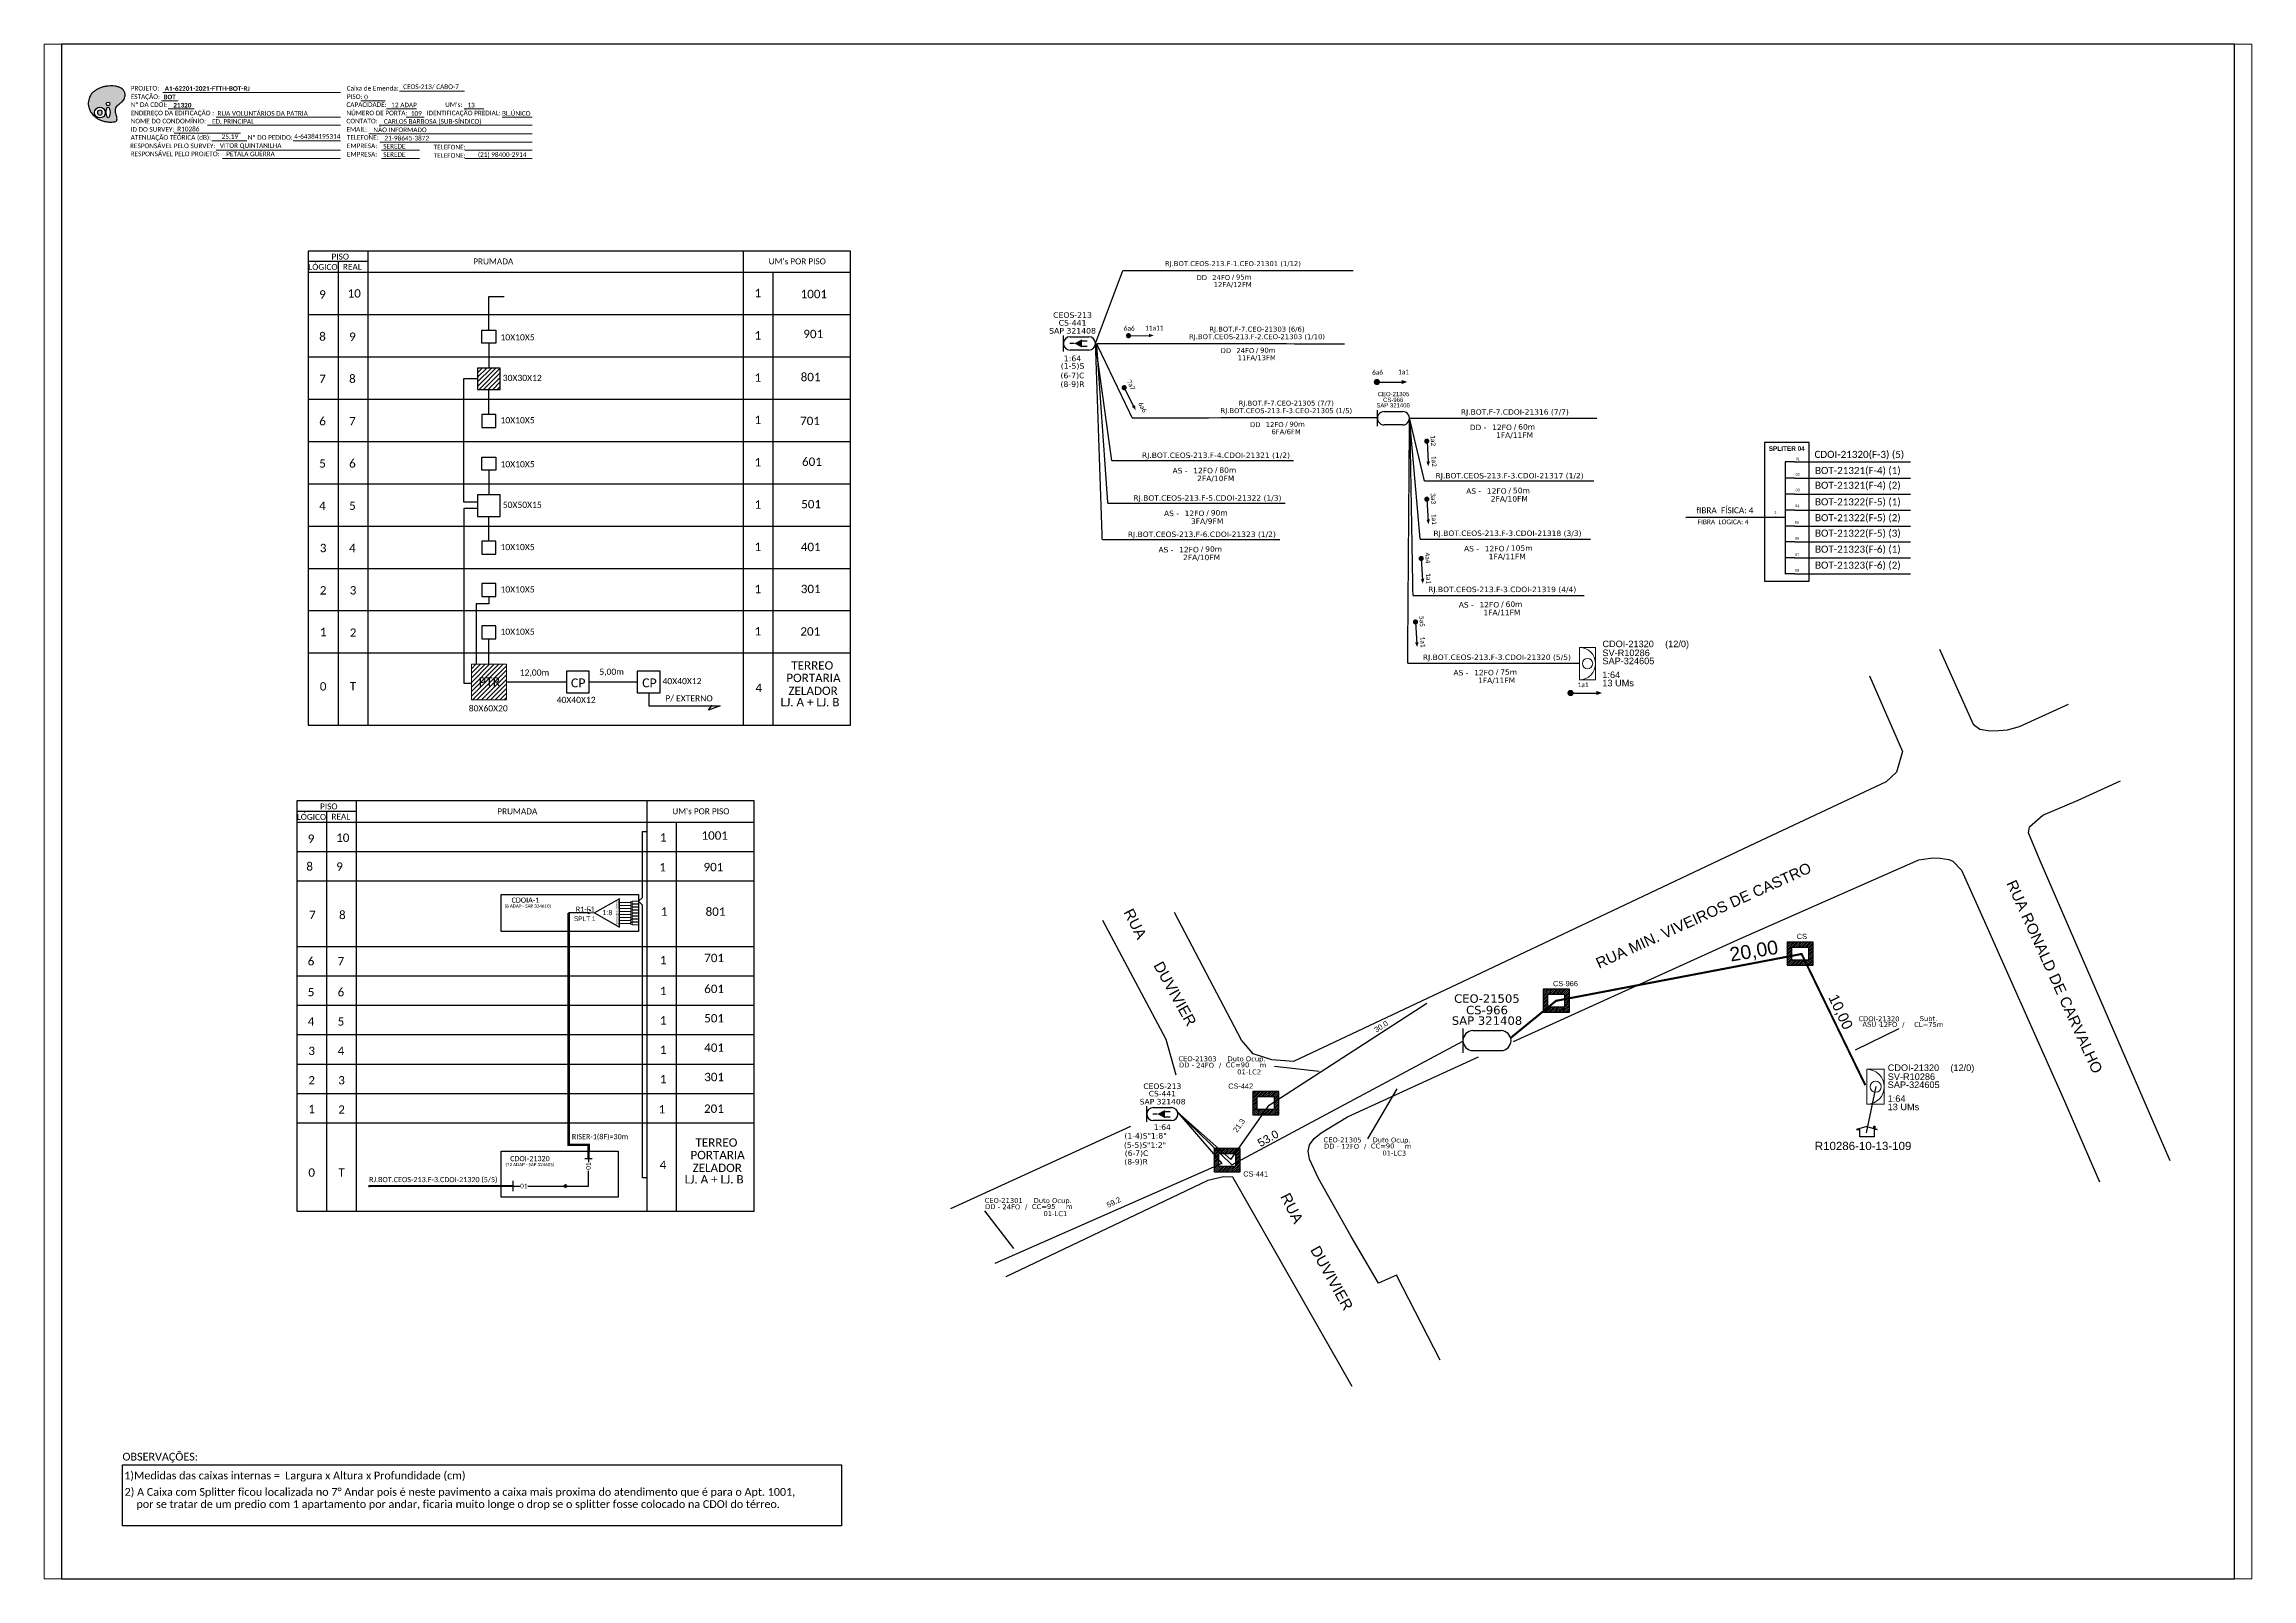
# Paper-space layout 'CDOI-21320' of a CAD drawing. Extents: x 30 to 144, y 66 to 145.
# The model-space entities are those that its viewports show. They can reach past a viewport. Long polylines and large blocks are cut down to what shows.
import ezdxf
from ezdxf.enums import TextEntityAlignment as Align

# ---------------------------------------------------------------- set-up
doc = ezdxf.new("R2010")
doc.units = 0
for name, color, linetype in [('10.1-Caixas Subterrâneas', 5, 'Continuous'), ('20.4-CEOS', 1, 'Continuous'), ('20.5-CEO', 1, 'Continuous'), ('CAP a instalar', 1, 'Continuous'), ('FOLHAS', 7, 'Continuous'), ('label_cabos', 7, 'Continuous'), ('MUB', 252, 'Continuous'), ('QUADRA', 7, 'Continuous'), ('SETA', 7, 'Continuous'), ('surveys', 7, 'Continuous'), ('surveys legendas', 7, 'Continuous')]:
    doc.layers.add(name, color=color, linetype=linetype)
for name, color, linetype, lineweight in [("20.0-LEGENDA DOS CDO'S", 1, 'Continuous', 0), ('20.1-CDO_INTERIOR', 1, 'Continuous', 0), ('40.1-ETIQUETAS', 1, 'Continuous', 20)]:
    doc.layers.add(name, color=color, linetype=linetype, lineweight=lineweight)
doc.layers.add('DROP DE CLIENTE', color=140, linetype='Continuous', plot=False)
doc.styles.add('ARIAL', font='arial.ttf')
doc.styles.add('MtXpl_Calibri', font='calibri.ttf')
doc.styles.add('ROMANS', font='arial.ttf')
doc.styles.add('siredit', font='verdana.ttf')
doc.styles.add('TELEMAR-RJ', font='arial.ttf')
doc.styles.add('WMF-Calibri0', font='calibri.ttf')
doc.styles.add('WMF-Calibri1', font='calibrib.ttf')
doc.linetypes.add('FENCELINE1', pattern='A,0.25,-0.1,[133,ltypeshp.shx,S=0.1,R=0,X=-0.1,Y=0],-0.1,1', length=1.45)
doc.dimstyles.new('CC', dxfattribs={"dimtxt": 1, "dimasz": 2, "dimexe": 0.18, "dimexo": 0.0625, "dimgap": 0.09, "dimtad": 0, "dimdec": 0, "dimrnd": 1, "dimzin": 0, "dimdsep": 46, "dimtxsty": 'siredit', "dimblk": 'NONE', "dimcen": 0, "dimse1": 1, "dimse2": 1, "dimsd1": 1, "dimsd2": 1, "dimclrt": 7, "dimadec": 0, "dimazin": 0, "dimtfac": 1, "dimtdec": 0, "dimtofl": 0, "dimtmove": 0, "dimatfit": 3, "dimfxl": 0, "dimtolj": 1, "dimtzin": 0, "dimarcsym": 0})

# ---------------------------------------------------------------- blocks, each defined once
blk = doc.blocks.new('OI')
h = blk.add_hatch(color=40)
edge = h.paths.add_edge_path()
edge.add_spline(control_points=[(4.35, -0.67), (3.92, -0.99), (3.26, -1.5), (2.81, -2.59), (2.9, -3.5), (3.06, -4.27), (3.31, -4.85), (3.37, -5.39), (3.4, -5.88), (3.2, -6.4), (2.54, -6.61), (1.65, -6.63), (0.55, -6.67), (-0.56, -6.42), (-1.61, -6.14), (-2.77, -5.61), (-3.92, -4.77), (-4.89, -3.7), (-5.34, -2.65), (-5.6, -1.94), (-5.85, -0.96), (-5.71, 0.47), (-5.1, 2.02), (-4.14, 3.02), (-3.3, 3.61), (-2.37, 4.16), (-1.36, 4.44), (-0.56, 4.7), (0.79, 4.85), (2.24, 4.97), (3.79, 4.57), (4.67, 4.21), (5.44, 3.65), (5.76, 2.99), (6.03, 2.21), (6.01, 1.46), (5.72, 0.64), (5.31, 0.08), (4.88, -0.38), (4.51, -0.55), (4.35, -0.67)], knot_values=[0, 0, 0, 0, 1.60434, 2.417191, 3.427595, 4.282808, 4.776746, 5.304182, 5.888771, 6.258406, 6.858137, 7.79129, 8.986195, 10.124242, 11.187857, 12.242908, 13.953784, 15.414161, 16.515391, 17.349188, 17.675853, 19.552021, 21.515531, 22.568638, 23.63245, 24.621084, 25.782718, 26.745347, 27.142653, 29.870543, 31.004649, 31.921532, 32.709589, 33.801391, 34.042471, 35.192333, 35.971461, 36.628871, 37.254359, 37.836911, 37.836911, 37.836911, 37.836911], degree=3, periodic=0)
h.paths.add_polyline_path([(1.13, -0.87, -1), (-0.04, -0.87, -1)], flags=16)
edge = h.paths.add_edge_path(flags=16)
edge.add_ellipse((0.56, -3.59), major_axis=(-0.02, 1.71), ratio=0.361305, start_angle=0, end_angle=360)
h.paths.add_polyline_path([(-0.36, -3.62, -1), (-3.8, -3.62, -1)], flags=16)
edge = h.paths.add_edge_path(flags=0)
edge.add_ellipse((-2.08, -3.62), major_axis=(0, 0.885), ratio=0.758294, start_angle=0, end_angle=360)
at = {"color": 40}
for centre, radius in [((-2.08, -3.62), 1.72), ((0.54, -0.87), 0.587)]:
    blk.add_circle(centre, radius, dxfattribs=at)
blk.add_ellipse((-2.08, -3.62), major_axis=(0, 0.885), ratio=0.758294, start_param=-3.141592653589792, end_param=3.141592653589792, dxfattribs=at)
blk.add_ellipse((0.56, -3.59), major_axis=(-0.02, 1.71), ratio=0.361305, dxfattribs=at)
at = {"color": 40, "start_tangent": (-0.800898, -0.598801), "end_tangent": (-0.800898, -0.598801)}
blk.add_spline([(4.35, -0.67), (3.2, -1.78), (2.9, -2.54), (2.92, -3.55), (3.12, -4.38), (3.28, -4.85), (3.37, -5.37), (3.35, -5.95), (3.2, -6.29), (2.66, -6.55), (1.73, -6.63), (0.54, -6.62), (-0.58, -6.41), (-1.6, -6.11), (-2.56, -5.67), (-3.95, -4.67), (-4.89, -3.56), (-5.37, -2.56), (-5.64, -1.78), (-5.72, -1.46), (-5.63, 0.42), (-4.84, 2.22), (-4.13, 2.99), (-3.27, 3.62), (-2.4, 4.09), (-1.3, 4.47), (-0.37, 4.72), (0.02, 4.77), (2.75, 4.8), (3.85, 4.53), (4.69, 4.16), (5.31, 3.68), (5.85, 2.73), (5.93, 2.5), (5.94, 1.35), (5.67, 0.62), (5.29, 0.08), (4.84, -0.36), (4.35, -0.67)], degree=3, dxfattribs=at)
blk = doc.blocks.new('ETIQUETA_RS5F')
at = {"layer": '40.1-ETIQUETAS', "color": 0, "style": 'siredit'}
blk.add_text('/', height=1.5, dxfattribs=at).set_placement((1.58, -1.95), align=Align.MIDDLE_RIGHT)
for tag, p in [('ETIQUETA_R_SECUNDARIA', (1.21, 2.1)), ('ETIQUETA_R_PRIMARIA', (1.21, 4.1)), ('F_ATIVAS/F_MORTAS', (1.14, -4.24))]:
    blk.add_attdef(tag, text='', height=1.5, dxfattribs=at).set_placement(p, align=Align.MIDDLE_CENTER)
for tag, p in [('TIPO_CABO', (-6.58, -2.12)), ('CAP_CABO', (0.4, -2.09))]:
    blk.add_attdef(tag, text='', height=1.5, dxfattribs=at).set_placement(p, align=Align.MIDDLE_RIGHT)
blk.add_attdef('METROS', text='', height=1.5, dxfattribs=at).set_placement((2.14, -1.95), align=Align.MIDDLE_LEFT)
for tag, p in [('FUSÃO_1', (0.85, -8.39)), ('FUSÃO_2', (0.85, -10.6)), ('FUSÃO_3', (0.85, -12.93)), ('FUSÃO_4', (0.85, -15.14)), ('FUSÃO_5', (0.85, -17.16))]:
    blk.add_attdef(tag, text='', height=1.5, dxfattribs=at).set_placement(p, align=Align.CENTER)
blk = doc.blocks.new('CEOS_RP_CT_DRT')
at = {"layer": '20.4-CEOS', "color": 0}
for p, q in [((-4.54, 1.19), (-1.19, 1.19)), ((-1.19, -1.19), (-4.54, -1.19))]:
    blk.add_line(p, q, dxfattribs=at)
for points in [[(-5.73, -1.43), (-5.73, 1.44)], [(-3.79, 0), (-4.59, 0)], [(-2.47, 0.48), (-1.45, 0.48)], [(-2.47, -0.52), (-1.45, -0.52)]]:
    blk.add_lwpolyline(points, dxfattribs=at)
blk.add_lwpolyline([(-3.79, 0, 0, 1.47, 0), (-2.41, 0, 1.47, 1.47, 0)], format="xyseb", dxfattribs=at)
for centre, start, end in [((-4.54, 0), 90, 270), ((-1.19, 0), 270, 90)]:
    blk.add_arc(centre, 1.19, start, end, dxfattribs=at)
at = {"layer": '20.4-CEOS', "color": 7, "style": 'siredit'}
for tag, p in [('Nº_DA_CEOS', (-2.86, 5.6)), ('LOCAL', (-2.86, 4.24)), ('SAP', (-2.86, 2.78)), ('RACIO_SPLITAGEM', (-2.86, -1.88)), ('FIBRAS_SPLITTER', (-2.86, -3.58)), ('RESERVA_FINAIS', (-2.86, -6.39)), ('FIBRAS_TOP_C', (-2.86, -5.08))]:
    blk.add_attdef(tag, text='', height=1.01, dxfattribs=at).set_placement(p, align=Align.TOP_CENTER)
blk = doc.blocks.new('SPLT_1-8_SC-APC')
at = {"color": 1, "lineweight": 0}
blk.add_lwpolyline([(-17.04, -7.55), (-19.26, -7.55)], dxfattribs=at)
at = {"color": 1}
blk.add_lwpolyline([(-7.37, -2.1), (-17.04, -7.55), (-7.37, -13), (-7.37, -2.1)], dxfattribs=at)
at = {"color": 3, "lineweight": 0}
for points in [[(-2.99, -3.51), (-7.37, -3.51)], [(-7.37, -4.66), (-2.99, -4.66)], [(-7.37, -5.82), (-2.99, -5.82)], [(-7.37, -6.97), (-2.99, -6.97)], [(-7.37, -8.12), (-2.99, -8.12)], [(-2.41, -3.02), (-2.41, -4)], [(-2.41, -3.02), (0, -3.02)], [(-2.41, -4), (0, -4)], [(-2.41, -4.17), (-2.41, -5.16)], [(-2.41, -4.17), (0, -4.17)], [(-2.41, -5.16), (0, -5.16)], [(-2.41, -5.32), (-2.41, -6.31)], [(-2.41, -5.32), (0, -5.32)], [(-2.41, -6.31), (0, -6.31)], [(-2.41, -6.48), (-2.41, -7.46)], [(-2.41, -6.48), (0, -6.48)], [(-2.41, -7.46), (0, -7.46)], [(-2.41, -7.63), (-2.41, -8.62)], [(-2.41, -7.63), (0, -7.63)], [(-7.37, -9.28), (-2.99, -9.28)], [(-7.37, -10.43), (-2.99, -10.43)], [(-7.37, -11.58), (-2.99, -11.58)], [(-2.41, -8.62), (0, -8.62)], [(-2.41, -8.78), (-2.41, -9.77)], [(-2.41, -8.78), (0, -8.78)], [(-2.41, -9.77), (0, -9.77)], [(-2.41, -9.94), (-2.41, -10.92)], [(-2.41, -9.94), (0, -9.94)], [(-2.41, -10.92), (0, -10.92)], [(-2.41, -11.09), (-2.41, -12.08)], [(-2.41, -11.09), (0, -11.09)], [(-2.41, -12.08), (0, -12.08)]]:
    blk.add_lwpolyline(points, dxfattribs=at)
for points in [[(-2.99, -3.22), (-2.41, -3.22), (-2.41, -3.8), (-2.99, -3.8)], [(-2.99, -4.38), (-2.41, -4.38), (-2.41, -4.95), (-2.99, -4.95)], [(-2.99, -5.53), (-2.41, -5.53), (-2.41, -6.1), (-2.99, -6.1)], [(-2.99, -6.68), (-2.41, -6.68), (-2.41, -7.26), (-2.99, -7.26)], [(-2.99, -7.84), (-2.41, -7.84), (-2.41, -8.41), (-2.99, -8.41)], [(-2.99, -8.99), (-2.41, -8.99), (-2.41, -9.56), (-2.99, -9.56)], [(-2.99, -10.14), (-2.41, -10.14), (-2.41, -10.72), (-2.99, -10.72)], [(-2.99, -11.3), (-2.41, -11.3), (-2.41, -11.87), (-2.99, -11.87)]]:
    blk.add_lwpolyline(points, close=True, dxfattribs=at)
at = {"color": 1, "style": 'ARIAL'}
for s, height, p in [('1:8', 2, (-13.91, -8.4)), ('S1', 0.75, (-8.74, -3.78)), ('S2', 0.75, (-8.74, -4.97)), ('S3', 0.75, (-8.74, -6.18)), ('S4', 0.75, (-8.74, -7.36)), ('S5', 0.75, (-8.74, -8.57)), ('S6', 0.75, (-8.74, -9.69)), ('S7', 0.75, (-8.74, -10.78)), ('S8', 0.75, (-8.74, -11.9))]:
    blk.add_text(s, height=height, dxfattribs=at).set_placement(p)
blk = doc.blocks.new('SPLITTER FUTURO')
blk.add_point((0, 0))
at = {"style": 'ARIAL', "text_generation_flag": 6, "flags": 4}
for tag, p, height in [('SPLT', (-6.22, -4.1), 1.5), ('INSTAL.', (-6.25, -6.09), 1.25)]:
    blk.add_attdef(tag, p, '', height=height, rotation=180, dxfattribs=at)
blk = doc.blocks.new('*X8')
at = {"color": 0, "linetype": 'Continuous'}
for p, q in [((-1.25, 0.34099), (-0.49099, 1.1)), ((-1.25, 0.517767), (-0.667767, 1.1)), ((-1.25, 0.694544), (-0.844544, 1.1)), ((-1.25, 0.87132), (-1.02132, 1.1)), ((-1.25, 1.048097), (-1.198097, 1.1)), ((-1.25, 0.164214), (-0.8035, 0.610714)), ((-1.25, -0.012563), (-0.8035, 0.433937)), ((-1.25, -0.18934), (-0.8035, 0.25716)), ((-1.25, -0.366117), (-0.8035, 0.080383)), ((-0.789214, 0.625), (-0.314214, 1.1)), ((-0.612437, 0.625), (-0.137437, 1.1)), ((-0.43566, 0.625), (0.03934, 1.1)), ((-0.258883, 0.625), (0.216117, 1.1)), ((-0.082107, 0.625), (0.392893, 1.1)), ((0.09467, 0.625), (0.56967, 1.1)), ((0.271447, 0.625), (0.746447, 1.1)), ((0.448223, 0.625), (0.923223, 1.1)), ((0.625, 0.625), (1.1, 1.1)), ((0.801777, 0.625), (1.25, 1.073223)), ((0.8035, 0.449947), (1.25, 0.896447)), ((0.8035, 0.27317), (1.25, 0.71967)), ((0.8035, 0.096393), (1.25, 0.542893)), ((0.8035, -0.080383), (1.25, 0.366117)), ((0.8035, -0.25716), (1.25, 0.18934)), ((0.8035, -0.433937), (1.25, 0.012563)), ((-1.25, -0.542893), (-0.8035, -0.096393)), ((-1.25, -0.71967), (-0.8035, -0.27317)), ((-1.25, -0.896447), (-0.8035, -0.449947)), ((-1.25, -1.073223), (-0.801777, -0.625)), ((-1.1, -1.1), (-0.625, -0.625)), ((-0.923223, -1.1), (-0.448223, -0.625)), ((-0.746447, -1.1), (-0.271447, -0.625)), ((-0.56967, -1.1), (-0.09467, -0.625)), ((-0.392893, -1.1), (0.082107, -0.625)), ((-0.216117, -1.1), (0.258883, -0.625)), ((-0.03934, -1.1), (0.43566, -0.625)), ((0.137437, -1.1), (0.612437, -0.625)), ((0.314214, -1.1), (0.789214, -0.625)), ((0.49099, -1.1), (1.25, -0.34099)), ((0.667767, -1.1), (1.25, -0.517767)), ((0.8035, -0.610714), (1.25, -0.164214)), ((0.844544, -1.1), (1.25, -0.694544)), ((1.02132, -1.1), (1.25, -0.87132)), ((1.198097, -1.1), (1.25, -1.048097))]:
    blk.add_line(p, q, dxfattribs=at)
blk = doc.blocks.new('MANHOLE_MQ')
at = {"color": 0, "linetype": 'Continuous'}
for p, q in [((0.0000062, 0.0000057), (-0.0000063, 0.0000057)), ((-0.0000063, 0.0000057), (-0.0000063, -0.0000053)), ((-0.000004, 0.0000033), (0.000004, 0.0000033)), ((-0.000004, -0.0000029), (-0.000004, 0.0000033)), ((0.000004, 0.0000033), (0.000004, -0.0000029)), ((0.0000062, -0.0000053), (0.0000062, 0.0000057)), ((-0.0000063, -0.0000053), (0.0000062, -0.0000053)), ((0.000004, -0.0000029), (-0.000004, -0.0000029)), ((0.000004, -0.0000029), (0.000004, -0.0000029))]:
    blk.add_line(p, q, dxfattribs=at)
at = {"color": 0, "linetype": 'Continuous', "xscale": 5e-06, "yscale": 5e-06, "zscale": 1e-05}
blk.add_blockref('*X8', (0, 0.0000002), dxfattribs=at)
blk = doc.blocks.new('*U53')
at = {"layer": '20.4-CEOS', "color": 7, "style": 'siredit'}
for tag, p in [('FIBRAS_SPLITTER', (0, 0)), ('FIBRAS_TOP_C', (0, -4.13)), ('RESERVA_FINAIS', (0, -5.46))]:
    blk.add_attdef(tag, p, '', height=1.01, dxfattribs=at)
for tag, p, flags in [('ID_ATIVIDADE', (0, -6.77), 3), ('FATOR', (0, -8.09), 1), ('QTDE', (0, -9.4), 1), ('FID', (0, -10.71), 1)]:
    blk.add_attdef(tag, p, '', height=1.01, dxfattribs=dict(at, flags=flags))
blk = doc.blocks.new('*U54')
at = {"layer": '20.4-CEOS', "color": 7, "style": 'siredit'}
blk.add_attdef('FIBRAS_SPLITTER', (0, 0), '', height=1.01, dxfattribs=at)
for tag, p, flags in [('QTDE', (0, -4.11), 1), ('ID_ATIVIDADE', (0, -1.48), 3), ('FATOR', (0, -2.79), 1), ('FID', (0, -5.42), 1)]:
    blk.add_attdef(tag, p, '', height=1.01, dxfattribs=dict(at, flags=flags))
blk = doc.blocks.new('Inst CB DT OCUP CFOA-SM-DD-S-12')
at = {"layer": 'label_cabos', "color": 0, "style": 'siredit'}
for tag, flags, p in [('ID_ATIVIDADE', 3, (1.31, 2.67)), ('FATOR', 1, (11.56, 2.55))]:
    blk.add_attdef(tag, text='', height=1, rotation=359.69, dxfattribs=dict(at, flags=flags)).set_placement(p, align=Align.MIDDLE_CENTER)
for tag, p in [('TIPO_CABO', (1.11, 0)), ('DESTINO_CABO', (3.13, 1.26)), ('CABO', (4.69, -0.05)), ('/', (7.71, -0.05)), ('LANCE', (10.41, 0.02)), ('TIPO_CABO', (13.11, 1.24)), ('UND', (16.46, 0)), ('FID', (13.65, -1.41))]:
    blk.add_attdef(tag, text='', height=1, rotation=359.69, dxfattribs=at).set_placement(p, align=Align.MIDDLE_CENTER)
blk.add_attdef('QTDE', (11.93, -0.45), '', height=1, rotation=359.69, dxfattribs=at)
blk = doc.blocks.new('_None')
blk = doc.blocks.new('Inst CB DT OCUP CFOA-SM-DD-G-24')
at = {"layer": 'label_cabos', "color": 0, "style": 'siredit'}
for tag, flags, p in [('ID_ATIVIDADE', 3, (1.31, 2.67)), ('FATOR', 1, (11.56, 2.55))]:
    blk.add_attdef(tag, text='', height=1, rotation=359.69, dxfattribs=dict(at, flags=flags)).set_placement(p, align=Align.MIDDLE_CENTER)
for tag, p in [('TIPO_CABO', (1.11, 0)), ('DESTINO_CABO', (3.13, 1.26)), ('CABO', (4.69, -0.05)), ('/', (7.71, -0.05)), ('LANCE', (10.41, 0.02)), ('TIPO_CABO', (13.11, 1.24)), ('UND', (16.46, 0)), ('FID', (13.65, -1.41))]:
    blk.add_attdef(tag, text='', height=1, rotation=359.69, dxfattribs=at).set_placement(p, align=Align.MIDDLE_CENTER)
blk.add_attdef('QTDE', (11.93, -0.45), '', height=1, rotation=359.69, dxfattribs=at)
blk = doc.blocks.new('LEGENDA DOS CABOS')
at = {"layer": 'label_cabos', "color": 0, "style": 'siredit'}
for tag, p in [('TIPO_CABO', (2.74, 0.52)), ('ID', (4.24, 1.63)), ('CABO', (6.16, 0.47)), ('/', (9.19, 0.47)), ('METROS', (14.36, 0.47)), ('XX', (14.31, 1.67))]:
    blk.add_attdef(tag, text='', height=1, rotation=359.69, dxfattribs=at).set_placement(p, align=Align.MIDDLE_CENTER)
blk = doc.blocks.new('SURVEY_SURVEY')
for p, q in [((0, 0.0000127), (-0.0000126, 0.000009)), ((-0.0000126, 0.000009), (-0.0000086, 0.000009)), ((-0.0000086, 0), (-0.0000086, 0.000009)), ((0.0000086, 0), (-0.0000086, 0)), ((0, 0.0000127), (0.0000126, 0.000009)), ((0.0000084, 0.0000132), (0.0000098, 0.0000132)), ((0.0000084, 0.0000103), (0.0000084, 0.0000132)), ((0.0000126, 0.000009), (0.0000086, 0.000009)), ((0.0000086, 0.000009), (0.0000086, 0)), ((0.0000098, 0.0000132), (0.0000098, 0.0000099))]:
    blk.add_line(p, q)

msp = doc.modelspace()

# ---------------------------------------------------------------- hatches: boundary and pattern name
h = msp.add_hatch()
h.set_pattern_fill('ANSI31', color=1, scale=10, style=0)
h.set_pattern_definition([(45, (-446.4632, 71.355), (-0.8838835, 0.8838835), [])])
h.paths.add_polyline_path([(165.93, 469.94), (157.13, 469.94), (157.13, 461.63), (165.93, 461.63)])
h.paths.add_polyline_path([(177.04, 459.67), (177.04, 464.82)])
h = msp.add_hatch()
h.set_pattern_fill('ANSI31', color=1, scale=10, style=0)
h.set_pattern_definition([(45, (-456.8706, -42.4133), (-0.8838835, 0.8838835), [])])
h.paths.add_polyline_path([(154.75, 341.55), (168.32, 341.55), (168.32, 355.31), (154.75, 355.31)])
h.paths.add_polyline_path([(156.75, 345.9), (166.83, 345.9), (166.83, 351.05), (156.75, 351.05)], flags=24)
h = msp.add_hatch(color=3)
h.dxf.hatch_style = 1
edge = h.paths.add_edge_path()
edge.add_arc((200.14, 259.02), 0.242, 0, 360)
h = msp.add_hatch(color=3)
h.dxf.hatch_style = 1
edge = h.paths.add_edge_path()
edge.add_arc((191.19, 153.33), 0.534, 0, 360)

# ---------------------------------------------------------------- linework, layer by layer
for p, q in [((837.17, 595.26), (-3.83, 595.26)), ((-3.83, 595.26), (-3.83, 1.26)), ((837.17, 1.26), (837.17, 595.26)), ((-3.83, 1.26), (837.17, 1.26))]:
    msp.add_line(p, q)
at = {"color": 7, "linetype": 'Continuous'}
for p, q in [((663.3, 433.64), (663.3, 390.21)), ((666.82, 433.64), (663.3, 433.64)), ((667, 427.35), (663.48, 427.35)), ((667, 421.16), (663.48, 421.16)), ((659.66, 412.21), (663.29, 412.21)), ((667, 414.94), (663.48, 414.94)), ((667, 408.78), (663.48, 408.78)), ((667, 402.61), (663.48, 402.61)), ((667, 396.42), (663.48, 396.42)), ((667, 390.25), (663.48, 390.25))]:
    msp.add_line(p, q, dxfattribs=at)
at = {"color": 10, "linetype": 'Continuous'}
for p, q in [((666.82, 433.64), (711.77, 433.63)), ((667, 427.35), (711.77, 427.34)), ((667, 421.17), (711.77, 421.16)), ((667, 414.95), (711.77, 414.94)), ((667, 408.79), (711.77, 408.78)), ((667, 402.63), (711.77, 402.61)), ((667, 396.44), (711.77, 396.42)), ((667, 390.25), (711.77, 390.23))]:
    msp.add_line(p, q, dxfattribs=at)
at = {"color": 1, "linetype": 'Continuous', "lineweight": 60}
msp.add_line((659.66, 412.21), (624.87, 412.1), dxfattribs=at)
at = {"color": 3}
msp.add_line((161.53, 355.31), (161.53, 365.09), dxfattribs=at)
at = {"color": 5}
msp.add_line((200.14, 259.02), (192.41, 259.02), dxfattribs=at)
at = {"color": 7, "lineweight": 0}
for points in [[(34.76, 573.3), (41.31, 573.3)], [(35.28, 576.58), (104.12, 576.58)], [(111.92, 573.34), (121.4, 573.34)], [(126.96, 577.07), (152.09, 577.07)], [(37.42, 570.23), (47.48, 570.23)], [(55.99, 566.99), (104.12, 566.99)], [(121.97, 570.23), (133.58, 570.23)], [(129.55, 566.99), (136.5, 566.99)], [(151.91, 570.23), (159.57, 570.23)], [(166.72, 566.99), (178.23, 566.99)], [(39.74, 560.82), (65.44, 560.82)], [(52.58, 563.88), (104.12, 563.88)], [(54.28, 557.85), (67.83, 557.85)], [(85.72, 557.85), (104.14, 557.85)], [(115.04, 560.64), (178.26, 560.64)], [(119.08, 563.88), (178.26, 563.88)], [(119.33, 557.41), (178.26, 557.41)], [(55.99, 554.29), (104.12, 554.29)], [(58.48, 551.06), (104.12, 551.06)], [(119.94, 554.29), (134.74, 554.29)], [(119.94, 551.06), (134.74, 551.06)], [(152.18, 554.29), (178.26, 554.29)], [(152.21, 551.06), (178.26, 551.06)]]:
    msp.add_lwpolyline(points, dxfattribs=at)
at = {"color": 0}
for points in [[(301.55, 515.23), (91.6, 515.23)], [(114.74, 511.12), (91.6, 511.12)], [(264.21, 302.39), (87.16, 302.39)], [(110.3, 298.28), (87.16, 298.28)]]:
    msp.add_lwpolyline(points, dxfattribs=at)
for points in [[(91.6, 515.23), (91.6, 331.71), (301.55, 331.71), (301.55, 515.23)], [(114.74, 515.23), (114.74, 331.71)], [(259.96, 515.23), (259.96, 331.71)], [(91.6, 507.01), (301.55, 507.01)], [(103.17, 511.12), (103.17, 331.71)], [(271.53, 331.71), (271.53, 507.01)], [(91.6, 490.64), (301.55, 490.64)], [(91.6, 474.26), (301.55, 474.26)], [(91.6, 457.89), (301.55, 457.89)], [(91.6, 441.52), (301.55, 441.52)], [(91.6, 425.15), (301.55, 425.15)], [(91.6, 408.78), (301.55, 408.78)], [(91.6, 392.4), (301.55, 392.4)], [(91.6, 376.03), (301.55, 376.03)], [(91.6, 359.66), (301.55, 359.66)], [(87.16, 302.39), (87.16, 143.55), (264.21, 143.55), (264.21, 302.39)], [(110.3, 143.55), (110.3, 302.39)], [(222.62, 302.39), (222.62, 143.55)], [(87.16, 294.16), (264.21, 294.16)], [(98.73, 298.28), (98.73, 143.55)], [(234.19, 143.55), (234.19, 294.16)], [(87.16, 282.79), (264.21, 282.79)], [(87.16, 271.42), (264.21, 271.42)], [(87.16, 246.05), (264.21, 246.05)], [(87.16, 234.68), (264.21, 234.68)], [(87.16, 223.31), (264.21, 223.31)], [(87.16, 211.93), (264.21, 211.93)], [(87.16, 200.56), (264.21, 200.56)], [(87.16, 189.19), (264.21, 189.19)], [(87.16, 177.82), (264.21, 177.82)]]:
    msp.add_lwpolyline(points)
at = {"color": 3}
for points in [[(161.53, 484.62), (161.53, 497.6), (167.5, 497.6)], [(161.53, 479.58), (161.53, 469.94)], [(157.13, 465.78), (151.68, 465.78), (151.68, 418.18), (157.13, 418.18)], [(161.53, 451.99), (161.53, 461.63)], [(161.53, 430.46), (161.53, 420.82)], [(157.13, 415.59), (151.86, 415.59), (151.86, 347.93), (154.75, 347.93)], [(161.53, 402.87), (161.53, 412.51)], [(161.53, 381.46), (161.53, 378.72), (156.59, 378.72), (156.59, 355.21)], [(168.32, 348.43), (191.58, 348.43)], [(200.39, 348.43), (218.98, 348.43)], [(222.62, 156.53), (220.97, 156.53), (220.96, 262.04), (219.4, 263.55), (220.96, 265.06), (220.96, 290.56), (222.62, 290.56)], [(170.9, 153.33), (173.5, 153.33)], [(176.57, 153.33), (191.19, 153.33)]]:
    msp.add_lwpolyline(points, dxfattribs=at)
at = {"color": 7}
for points in [[(158.86, 484.62), (164.21, 484.62), (164.21, 479.58), (158.86, 479.58)], [(158.86, 446.95), (164.21, 446.95), (164.21, 451.99), (158.86, 451.99)], [(655.34, 387.43), (672.62, 387.43), (672.62, 441.08), (655.34, 441.08)], [(158.86, 435.5), (164.21, 435.5), (164.21, 430.46), (158.86, 430.46)], [(157.13, 412.51), (165.93, 412.51), (165.93, 420.82), (157.13, 420.82)], [(158.86, 397.83), (164.21, 397.83), (164.21, 402.87), (158.86, 402.87)], [(158.86, 381.46), (164.21, 381.46), (164.21, 386.5), (158.86, 386.5)], [(158.86, 365.09), (164.21, 365.09), (164.21, 370.13), (158.86, 370.13)], [(191.58, 344.28), (200.39, 344.28), (200.39, 352.58), (191.58, 352.58)], [(218.98, 344.28), (227.79, 344.28), (227.79, 352.58), (218.98, 352.58)]]:
    msp.add_lwpolyline(points, close=True, dxfattribs=at)
for points, const_width in [([(408.62, 482.45, 1), (409.62, 482.46, 1)], 1), ([(407.21, 462.77, 1), (407.66, 461.88, 1)], 1), ([(504.66, 464.52, 1), (505.87, 464.52, 1)], 1.21), ([(524.52, 442.13, 1), (524.59, 441.13, 1)], 1), ([(524.55, 419.68, 1), (524.62, 418.68, 1)], 1), ([(522.37, 396.73, 1), (522.44, 395.73, 1)], 1), ([(520.17, 372.16, 1), (520.23, 371.16, 1)], 1), ([(579.62, 344.15, 1), (580.83, 344.15, 1)], 1.21)]:
    msp.add_lwpolyline(points, format="xyb", close=True, dxfattribs=dict(const_width=const_width))
at = {"color": 1}
for points in [[(157.13, 461.63), (165.93, 461.63), (165.93, 469.94), (157.13, 469.94)], [(166.27, 266.18), (219.4, 266.18), (219.4, 251.86), (166.27, 251.86)], [(166.27, 166.78), (211.63, 166.78), (211.63, 149.06), (166.27, 149.06)]]:
    msp.add_lwpolyline(points, close=True, dxfattribs=at)
at = {"color": 1, "lineweight": 0}
msp.add_lwpolyline([(154.75, 355.31), (168.32, 355.31), (168.32, 341.55), (154.75, 341.55)], close=True, dxfattribs=at)
at = {"color": 1}
for points in [[(223.39, 344.28), (223.39, 339.17), (251.02, 339.17)], [(246.6, 337.57), (248.01, 339.4)], [(251.02, 339.17), (246.6, 337.57)], [(170.91, 151.34), (170.9, 155.31)]]:
    msp.add_lwpolyline(points, dxfattribs=at)
at = {"color": 5, "const_width": 1}
msp.add_lwpolyline([(192.41, 259.02), (192.41, 169.28), (200.13, 169.28), (200.08, 163.93)], dxfattribs=at)
at = {"color": 5}
for points in [[(198.73, 163.93), (201.52, 163.93)], [(200.08, 163.93), (200.08, 162.61)], [(191.19, 153.33), (200.08, 153.33), (200.08, 159.25)]]:
    msp.add_lwpolyline(points, dxfattribs=at)
at = {"color": 1}
msp.add_lwpolyline([(114.89, 153.29, 0.8, 0.8, 0), (170.9, 153.33, 0.8, 0.8, 0)], format="xyseb", dxfattribs=at)
at = {"color": 0}
msp.add_lwpolyline([(19.73, 45.46), (297.98, 45.46), (297.98, 21.75), (19.73, 21.75)], close=True, dxfattribs=at)
at = {"color": 3}
for centre, radius in [((200.14, 259.02), 0.242), ((191.19, 153.33), 0.534)]:
    msp.add_circle(centre, radius, dxfattribs=at)
at = {"layer": '20.1-CDO_INTERIOR', "color": 1, "lineweight": 18}
for points in [[(589.91, 349.28), (589.91, 361.78), (583.66, 361.78), (583.66, 349.28)], [(701.67, 185.02), (701.67, 198.5), (694.93, 198.5), (694.93, 185.02)]]:
    msp.add_lwpolyline(points, close=True, dxfattribs=at)
for centre, radius in [((586.78, 355.53), 2), ((698.3, 191.76), 2.16)]:
    msp.add_circle(centre, radius, dxfattribs=at)
for centre, radius, start, end in [((583.66, 355.53), 6.25, 270, 90), ((694.93, 191.76), 6.74, 269.97241, 89.97241)]:
    msp.add_arc(centre, radius, start, end, dxfattribs=at)
at = {"layer": '20.4-CEOS', "color": 5}
for p, q in [((505.46, 447.39), (505.46, 453.61)), ((508.04, 453.08), (515.27, 453.08)), ((515.27, 447.92), (508.04, 447.92))]:
    msp.add_line(p, q, dxfattribs=at)
at = {"layer": '20.4-CEOS', "color": 7}
for p, q in [((418.68, 183.71), (425.74, 183.71)), ((425.74, 178.67), (418.68, 178.67))]:
    msp.add_line(p, q, dxfattribs=at)
for points in [[(416.16, 178.15), (416.16, 184.23)], [(420.26, 181.19), (418.56, 181.19)], [(423.05, 182.19), (425.19, 182.19)], [(423.05, 180.09), (425.19, 180.09)]]:
    msp.add_lwpolyline(points, dxfattribs=at)
msp.add_lwpolyline([(420.26, 181.19, 0, 3.11, 0), (423.18, 181.19, 3.11, 3.11, 0)], format="xyseb", dxfattribs=at)
for centre, start, end in [((418.68, 181.19), 90, 270), ((425.74, 181.19), 270, 90)]:
    msp.add_arc(centre, 2.52, start, end, dxfattribs=at)
at = {"layer": '20.4-CEOS', "color": 5}
for centre, major_axis, start_param, end_param in [((508.04, 450.5), (1.82, 1.82), 0.785398, 3.926991), ((515.27, 450.5), (-1.82, 1.82), 2.356194, 5.497787)]:
    msp.add_ellipse(centre, major_axis=major_axis, ratio=1, start_param=start_param, end_param=end_param, dxfattribs=at)
at = {"layer": '20.5-CEO', "color": 5}
for p, q in [((542.44, 213.47), (553.31, 213.47)), ((553.31, 205.72), (542.44, 205.72))]:
    msp.add_line(p, q, dxfattribs=at)
msp.add_lwpolyline([(538.57, 214.27), (538.57, 204.93)], dxfattribs=at)
for centre, start, end in [((542.44, 209.6), 90, 270), ((553.31, 209.6), 270, 90)]:
    msp.add_arc(centre, 3.87, start, end, dxfattribs=at)
at = {"layer": 'CAP a instalar', "color": 7, "ltscale": 0.18}
for p, q in [((463.62, 184.62), (524.6, 224.17)), ((449.13, 161.49), (538.57, 209.39)), ((428.06, 181.9), (445.21, 162.01)), ((428.06, 181.9), (448.71, 163.65)), ((428.06, 181.9), (449.13, 161.49)), ((448.71, 163.65), (463.62, 184.62)), ((445.21, 162.01), (357.43, 123.37))]:
    msp.add_line(p, q, dxfattribs=at)
at = {"layer": 'CAP a instalar', "color": 7, "ltscale": 7, "const_width": 0.513}
for points in [[(396.3, 479.47), (406.86, 507.57)], [(406.86, 507.57), (496.12, 507.57)], [(396.74, 479.38), (492.81, 479.28)], [(396.74, 479.38), (410.53, 450.64)], [(410.53, 450.64), (505.39, 450.7)], [(517.99, 450.44), (590.49, 450.44)]]:
    msp.add_lwpolyline(points, dxfattribs=at)
at = {"layer": 'CAP a instalar', "color": 8, "linetype": 'FENCELINE1', "ltscale": 7, "const_width": 0.513}
for points in [[(396.3, 479.47), (402.6, 434.04)], [(396.3, 479.47), (398.92, 403.54)], [(396.74, 479.38), (401.07, 417.58)], [(517.84, 450.5), (523.63, 426.2)], [(517.84, 450.5), (521.96, 403.64)], [(517.99, 450.44), (519.19, 381.85)], [(402.6, 434.04), (472.99, 434.04)], [(523.62, 426.21), (589.29, 426.21)], [(401.07, 417.58), (469.85, 417.58)], [(398.92, 403.54), (467.7, 403.54)], [(521.96, 403.64), (588.03, 403.63)], [(519.19, 381.85), (585.61, 381.87)]]:
    msp.add_lwpolyline(points, dxfattribs=at)
at = {"layer": 'CAP a instalar', "color": 1, "linetype": 'FENCELINE1', "ltscale": 7, "const_width": 0.513}
for points in [[(517.12, 355.58), (517.84, 450.5)], [(517.12, 355.58), (583.54, 355.6)]]:
    msp.add_lwpolyline(points, dxfattribs=at)
at = {"layer": 'CAP a instalar', "linetype": 'FENCELINE1', "ltscale": 8, "const_width": 0.789}
msp.add_lwpolyline([(556.94, 210.58), (574.6, 225.02), (669.65, 243.14), (694.31, 192.39)], dxfattribs=at)
at = {"layer": 'DROP DE CLIENTE'}
msp.add_lwpolyline([(698.44, 191.86), (694.59, 173.95)], dxfattribs=at)
at = {"layer": 'QUADRA', "color": 4}
for points in [[(723.01, 361.16), (736.01, 332.14), (738.7, 330.17), (742.62, 329.53), (745.95, 329.62), (749.33, 329.84), (754.05, 331.23), (773, 339.85)], [(695.98, 350.79), (708.68, 321.57), (706.37, 313.52), (702.41, 309.83), (649.64, 285.05)], [(812.35, 163.04), (761.6, 280.14), (757.52, 290.05), (757.85, 292.35), (762.99, 296.82), (776.64, 302.67), (793.11, 310.22)], [(649.64, 285.05), (538.34, 232.41)], [(644.85, 248.65), (715.01, 279.61), (720.47, 280.39), (723.22, 280.25), (726.66, 279.72), (728.16, 279.03), (731.54, 275.59), (737.04, 263.24)], [(538.34, 232.41), (472.95, 201.49), (464.55, 202.21), (457.36, 204.54), (452.84, 209.73), (426.87, 259.15)], [(736.65, 264.07), (771.37, 186.2), (784.98, 154.92)], [(427.57, 196.28), (423.73, 210.04), (399.21, 256.15)], [(558.17, 209.3), (644.85, 248.65)], [(529.77, 85.92), (512.86, 118.79), (505.87, 115.69), (495.32, 133.75), (482.64, 156.26), (479.11, 163.67), (478.62, 166.86), (479.2, 169.24), (480.97, 171.77), (483.69, 173.88), (493.82, 180.09), (544.6, 203.34)], [(340.36, 144.6), (409.95, 176.55)], [(495.67, 75.8), (449.51, 156.76), (445.84, 156.89), (439.82, 155.42), (361.65, 118.13)]]:
    msp.add_lwpolyline(points, dxfattribs=at)
at = {"layer": 'SETA'}
for points in [[(409.12, 482.46), (417.72, 482.51)], [(407.44, 462.33), (411.34, 454.66)], [(505.26, 464.52), (515.66, 464.52)], [(524.68, 441.48), (525.12, 433.65)], [(524.58, 419.18), (525.13, 410.6)], [(522.41, 396.23), (522.95, 387.65)], [(520.2, 371.66), (520.74, 363.08)], [(580.65, 344.14), (591.06, 344.14)]]:
    msp.add_lwpolyline(points, dxfattribs=at)
for points in [[(417.02, 483.19), (418.86, 482.54), (417.03, 481.86)], [(514.83, 465.34), (517.04, 464.54), (514.83, 463.73)], [(411.63, 455.59), (411.87, 453.65), (410.44, 454.98)], [(525.74, 433.78), (525.19, 431.91), (524.4, 433.7)], [(525.76, 411.33), (525.21, 409.46), (524.43, 411.25)], [(523.59, 388.38), (523.04, 386.51), (522.25, 388.3)], [(521.38, 363.81), (520.83, 361.94), (520.05, 363.73)], [(590.22, 344.96), (592.44, 344.16), (590.22, 343.35)]]:
    msp.add_solid(points, dxfattribs=at)

# ---------------------------------------------------------------- block references
at = {"color": 7, "xscale": 1.213923925163967, "yscale": 1.213923925163967, "zscale": 1.213923925163967, "rotation": 0.1532896023949059}
msp.add_blockref('OI', (13.47, 573.2), dxfattribs=at)
ref = msp.add_blockref('SPLITTER FUTURO', (200.69, 259.98))
ref.add_attrib('SPLT', 'SPLT 1', (194.47, 255.88), dxfattribs={"height": 1.79, "rotation": 180, "style": 'ARIAL', "text_generation_flag": 6})
at = {"color": 3}
msp.add_blockref('SPLT_1-8_SC-APC', (219.4, 266.57), dxfattribs=at)
at = {"color": 0, "lineweight": 0}
ref = msp.add_blockref('Inst CB DT OCUP CFOA-SM-DD-G-24', (429.85, 200.18), dxfattribs=dict(at, xscale=1.903104032993965, yscale=1.903104032993965, zscale=1.903104032993965))
ref.add_attrib('DESTINO_CABO', 'CEO-21303', dxfattribs={"layer": 'label_cabos', "color": 0, "height": 1.903, "rotation": 359.69001, "style": 'siredit'}).set_placement((435.81, 202.58), align=Align.MIDDLE_CENTER)
ref.add_attrib('TIPO_CABO', 'Duto Ocup.', dxfattribs={"layer": 'label_cabos', "color": 0, "height": 1.903, "rotation": 359.69001, "style": 'siredit'}).set_placement((454.8, 202.55), align=Align.MIDDLE_CENTER)
ref.add_attrib('/', '/', dxfattribs={"layer": 'label_cabos', "color": 0, "height": 1.9, "rotation": 359.69001, "style": 'siredit'}).set_placement((444.53, 200.08), align=Align.MIDDLE_CENTER)
ref.add_attrib('FID', '01-LC2', dxfattribs={"layer": 'label_cabos', "color": 0, "height": 1.903, "rotation": 359.69001, "style": 'siredit'}).set_placement((455.82, 197.49), align=Align.MIDDLE_CENTER)
ref.add_attrib('LANCE', 'CC=', dxfattribs={"layer": 'label_cabos', "color": 0, "height": 1.903, "rotation": 359.69001, "style": 'siredit'}).set_placement((449.66, 200.22), align=Align.MIDDLE_CENTER)
ref.add_attrib('UND', 'm', dxfattribs={"layer": 'label_cabos', "color": 0, "height": 1.9, "rotation": 359.69001, "style": 'siredit'}).set_placement((461.18, 200.18), align=Align.MIDDLE_CENTER)
ref.add_attrib('CABO', '24FO', dxfattribs={"layer": 'label_cabos', "color": 0, "height": 1.903, "rotation": 359.69001, "style": 'siredit'}).set_placement((438.77, 200.08), align=Align.MIDDLE_CENTER)
ref.add_attrib('TIPO_CABO', 'DD - ', dxfattribs={"layer": 'label_cabos', "color": 0, "height": 1.903, "rotation": 359.69001, "style": 'siredit'}).set_placement((431.97, 200.17), align=Align.MIDDLE_CENTER)
ref.add_attrib('QTDE', '90', (452.55, 199.31), dxfattribs={"layer": 'label_cabos', "color": 0, "height": 1.903, "rotation": 359.69001, "style": 'siredit'})
ref = msp.add_blockref('Inst CB DT OCUP CFOA-SM-DD-S-12', (486.01, 168.78), dxfattribs=dict(at, xscale=1.903104032993965, yscale=1.903104032993965, zscale=1.903104032993965))
ref.add_attrib('DESTINO_CABO', 'CEO-21305', dxfattribs={"layer": 'label_cabos', "color": 0, "height": 1.903, "rotation": 359.69001, "style": 'siredit'}).set_placement((491.97, 171.18), align=Align.MIDDLE_CENTER)
ref.add_attrib('TIPO_CABO', 'Duto Ocup.', dxfattribs={"layer": 'label_cabos', "color": 0, "height": 1.903, "rotation": 359.69001, "style": 'siredit'}).set_placement((510.95, 171.15), align=Align.MIDDLE_CENTER)
ref.add_attrib('/', '/', dxfattribs={"layer": 'label_cabos', "color": 0, "height": 1.9, "rotation": 359.69001, "style": 'siredit'}).set_placement((500.69, 168.68), align=Align.MIDDLE_CENTER)
ref.add_attrib('FID', '01-LC3', dxfattribs={"layer": 'label_cabos', "color": 0, "height": 1.903, "rotation": 359.69001, "style": 'siredit'}).set_placement((511.98, 166.09), align=Align.MIDDLE_CENTER)
ref.add_attrib('LANCE', 'CC=', dxfattribs={"layer": 'label_cabos', "color": 0, "height": 1.903, "rotation": 359.69001, "style": 'siredit'}).set_placement((505.82, 168.82), align=Align.MIDDLE_CENTER)
ref.add_attrib('UND', 'm', dxfattribs={"layer": 'label_cabos', "color": 0, "height": 1.9, "rotation": 359.69001, "style": 'siredit'}).set_placement((517.34, 168.78), align=Align.MIDDLE_CENTER)
ref.add_attrib('CABO', '12FO', dxfattribs={"layer": 'label_cabos', "color": 0, "height": 1.903, "rotation": 359.69001, "style": 'siredit'}).set_placement((494.93, 168.68), align=Align.MIDDLE_CENTER)
ref.add_attrib('TIPO_CABO', 'DD - ', dxfattribs={"layer": 'label_cabos', "color": 0, "height": 1.903, "rotation": 359.69001, "style": 'siredit'}).set_placement((488.12, 168.77), align=Align.MIDDLE_CENTER)
ref.add_attrib('QTDE', '90', (508.71, 167.91), dxfattribs={"layer": 'label_cabos', "color": 0, "height": 1.903, "rotation": 359.69001, "style": 'siredit'})
ref = msp.add_blockref('Inst CB DT OCUP CFOA-SM-DD-G-24', (354.83, 145.34), dxfattribs=dict(at, xscale=1.903104032993965, yscale=1.903104032993965, zscale=1.903104032993965))
ref.add_attrib('DESTINO_CABO', 'CEO-21301', dxfattribs={"layer": 'label_cabos', "color": 0, "height": 1.903, "rotation": 359.69001, "style": 'siredit'}).set_placement((360.79, 147.75), align=Align.MIDDLE_CENTER)
ref.add_attrib('TIPO_CABO', 'Duto Ocup.', dxfattribs={"layer": 'label_cabos', "color": 0, "height": 1.903, "rotation": 359.69001, "style": 'siredit'}).set_placement((379.77, 147.71), align=Align.MIDDLE_CENTER)
ref.add_attrib('/', '/', dxfattribs={"layer": 'label_cabos', "color": 0, "height": 1.9, "rotation": 359.69001, "style": 'siredit'}).set_placement((369.51, 145.25), align=Align.MIDDLE_CENTER)
ref.add_attrib('FID', '01-LC1', dxfattribs={"layer": 'label_cabos', "color": 0, "height": 1.903, "rotation": 359.69001, "style": 'siredit'}).set_placement((380.8, 142.65), align=Align.MIDDLE_CENTER)
ref.add_attrib('LANCE', 'CC=', dxfattribs={"layer": 'label_cabos', "color": 0, "height": 1.903, "rotation": 359.69001, "style": 'siredit'}).set_placement((374.64, 145.39), align=Align.MIDDLE_CENTER)
ref.add_attrib('UND', 'm', dxfattribs={"layer": 'label_cabos', "color": 0, "height": 1.9, "rotation": 359.69001, "style": 'siredit'}).set_placement((386.16, 145.35), align=Align.MIDDLE_CENTER)
ref.add_attrib('CABO', '24FO', dxfattribs={"layer": 'label_cabos', "color": 0, "height": 1.903, "rotation": 359.69001, "style": 'siredit'}).set_placement((363.75, 145.25), align=Align.MIDDLE_CENTER)
ref.add_attrib('TIPO_CABO', 'DD - ', dxfattribs={"layer": 'label_cabos', "color": 0, "height": 1.903, "rotation": 359.69001, "style": 'siredit'}).set_placement((356.94, 145.34), align=Align.MIDDLE_CENTER)
ref.add_attrib('QTDE', '95', (377.53, 144.48), dxfattribs={"layer": 'label_cabos', "color": 0, "height": 1.903, "rotation": 359.69001, "style": 'siredit'})
at = {"layer": '10.1-Caixas Subterrâneas', "color": 30, "xscale": 811451.9790811222, "yscale": 811451.9790811222, "zscale": 811451.9790811222, "rotation": 180.0000000000633}
for p in [(669.05, 243.44), (574.69, 225.19), (462.21, 185.57), (447.26, 163.51)]:
    msp.add_blockref('MANHOLE_MQ', p, dxfattribs=at)
at = {"layer": '20.4-CEOS', "color": 7}
ref = msp.add_blockref('CEOS_RP_CT_DRT', (396.31, 479.46), dxfattribs=dict(at, xscale=2.161665797233582, yscale=2.161665797233582, zscale=2.161665791999999))
ref.add_attrib('Nº_DA_CEOS', 'CEOS-213', dxfattribs={"color": 7, "height": 2.183, "style": 'siredit'}).set_placement((387.45, 491.52), align=Align.TOP_CENTER)
ref.add_attrib('LOCAL', 'CS-441', dxfattribs={"color": 7, "height": 2.183, "style": 'siredit'}).set_placement((387.45, 488.54), align=Align.TOP_CENTER)
ref.add_attrib('SAP', 'SAP 321408', dxfattribs={"color": 7, "height": 2.183, "style": 'siredit'}).set_placement((387.45, 485.44), align=Align.TOP_CENTER)
ref.add_attrib('RACIO_SPLITAGEM', '1:64', dxfattribs={"color": 7, "height": 2.183, "style": 'siredit'}).set_placement((387.45, 474.76), align=Align.TOP_CENTER)
ref.add_attrib('FIBRAS_SPLITTER', '(1-5)S', dxfattribs={"color": 7, "height": 2.183, "style": 'siredit'}).set_placement((387.45, 471.84), align=Align.TOP_CENTER)
ref.add_attrib('FIBRAS_TOP_C', '(6-7)C', dxfattribs={"color": 7, "height": 2.183, "style": 'siredit'}).set_placement((387.43, 468.16), align=Align.TOP_CENTER)
ref.add_attrib('RESERVA_FINAIS', '(8-9)R', dxfattribs={"color": 7, "height": 2.183, "style": 'siredit'}).set_placement((387.43, 464.8), align=Align.TOP_CENTER)
at = {"layer": '20.4-CEOS', "color": 0, "lineweight": 0}
ref = msp.add_blockref('*U53', (407.54, 171.71), dxfattribs=dict(at, xscale=2.114560036659961, yscale=2.114560036659961, zscale=2.114560036659961))
ref.add_attrib('FIBRAS_SPLITTER', '(1-4)S"1:8"', (407.54, 171.71), dxfattribs={"color": 7, "height": 2.135, "style": 'siredit'})
ref.add_attrib('FIBRAS_TOP_C', '(6-7)C', (407.66, 164.97), dxfattribs={"color": 7, "height": 2.135, "style": 'siredit'})
ref.add_attrib('RESERVA_FINAIS', '(8-9)R', (407.5, 161.68), dxfattribs={"color": 7, "height": 2.135, "style": 'siredit'})
at = {"layer": '20.4-CEOS', "color": 0, "lineweight": 0, "xscale": 2.114560036659961, "yscale": 2.114560036659961, "zscale": 2.114560036659961}
msp.add_blockref('*U54', (407.35, 168.11), dxfattribs=at).add_auto_attribs({'FIBRAS_SPLITTER': '(5-5)S"1:2"'})
at = {"layer": '40.1-ETIQUETAS', "color": 7}
ref = msp.add_blockref('ETIQUETA_RS5F', (448, 507.66), dxfattribs=dict(at, xscale=1.283039983498747, yscale=1.283039983498747, zscale=1.283039983499997))
ref.add_attrib('ETIQUETA_R_SECUNDARIA', 'RJ.BOT.CEOS-213.F-1.CEO-21301 (1/12)', dxfattribs={"color": 0, "height": 1.9246, "style": 'siredit'}).set_placement((449.52, 510.36), align=Align.MIDDLE_CENTER)
ref.add_attrib('TIPO_CABO', 'DD', dxfattribs={"color": 0, "height": 1.925, "style": 'siredit'}).set_placement((439.52, 504.95), align=Align.MIDDLE_RIGHT)
ref.add_attrib('CAP_CABO', '24FO', dxfattribs={"color": 0, "height": 1.925, "style": 'siredit'}).set_placement((448.47, 504.98), align=Align.MIDDLE_RIGHT)
ref.add_attrib('METROS', '95m', dxfattribs={"color": 0, "height": 1.925, "style": 'siredit'}).set_placement((450.71, 505.16), align=Align.MIDDLE_LEFT)
ref.add_attrib('F_ATIVAS/F_MORTAS', '12FA/12FM', dxfattribs={"color": 0, "height": 1.925, "style": 'siredit'}).set_placement((449.43, 502.22), align=Align.MIDDLE_CENTER)
ref = msp.add_blockref('ETIQUETA_RS5F', (457.34, 479.37), dxfattribs=dict(at, xscale=1.283039983498747, yscale=1.283039983498747, zscale=1.283039983499997))
ref.add_attrib('ETIQUETA_R_PRIMARIA', 'RJ.BOT.F-7.CEO-21303 (6/6)', dxfattribs={"color": 0, "height": 1.9246, "style": 'siredit'}).set_placement((458.82, 484.99), align=Align.MIDDLE_CENTER)
ref.add_attrib('ETIQUETA_R_SECUNDARIA', 'RJ.BOT.CEOS-213.F-2.CEO-21303 (1/10)', dxfattribs={"color": 0, "height": 1.9246, "style": 'siredit'}).set_placement((458.86, 482.07), align=Align.MIDDLE_CENTER)
ref.add_attrib('TIPO_CABO', 'DD', dxfattribs={"color": 0, "height": 1.925, "style": 'siredit'}).set_placement((448.85, 476.66), align=Align.MIDDLE_RIGHT)
ref.add_attrib('CAP_CABO', '24FO', dxfattribs={"color": 0, "height": 1.925, "style": 'siredit'}).set_placement((457.81, 476.69), align=Align.MIDDLE_RIGHT)
ref.add_attrib('METROS', '90m', dxfattribs={"color": 0, "height": 1.925, "style": 'siredit'}).set_placement((460.05, 476.86), align=Align.MIDDLE_LEFT)
ref.add_attrib('F_ATIVAS/F_MORTAS', '11FA/13FM', dxfattribs={"color": 0, "height": 1.925, "style": 'siredit'}).set_placement((458.77, 473.92), align=Align.MIDDLE_CENTER)
ref = msp.add_blockref('ETIQUETA_RS5F', (468.69, 450.74), dxfattribs=dict(at, xscale=1.283039983498747, yscale=1.283039983498747, zscale=1.283039983499997))
ref.add_attrib('ETIQUETA_R_PRIMARIA', 'RJ.BOT.F-7.CEO-21305 (7/7)', dxfattribs={"color": 0, "height": 1.9246, "style": 'siredit'}).set_placement((470.16, 456.35), align=Align.MIDDLE_CENTER)
ref.add_attrib('ETIQUETA_R_SECUNDARIA', 'RJ.BOT.CEOS-213.F-3.CEO-21305 (1/5)', dxfattribs={"color": 0, "height": 1.9246, "style": 'siredit'}).set_placement((470.2, 453.44), align=Align.MIDDLE_CENTER)
ref.add_attrib('TIPO_CABO', 'DD', dxfattribs={"color": 0, "height": 1.925, "style": 'siredit'}).set_placement((460.2, 448.02), align=Align.MIDDLE_RIGHT)
ref.add_attrib('CAP_CABO', '12FO', dxfattribs={"color": 0, "height": 1.925, "style": 'siredit'}).set_placement((469.16, 448.05), align=Align.MIDDLE_RIGHT)
ref.add_attrib('METROS', '90m', dxfattribs={"color": 0, "height": 1.925, "style": 'siredit'}).set_placement((471.4, 448.23), align=Align.MIDDLE_LEFT)
ref.add_attrib('F_ATIVAS/F_MORTAS', '6FA/6FM', dxfattribs={"color": 0, "height": 1.925, "style": 'siredit'}).set_placement((470.11, 445.29), align=Align.MIDDLE_CENTER)
at = {"layer": 'CAP a instalar', "color": 7, "linetype": 'FENCELINE1', "ltscale": 7}
ref = msp.add_blockref('ETIQUETA_RS5F', (556.98, 449.95), dxfattribs=dict(at, xscale=1.411343981848631, yscale=1.411343981849711, zscale=1.411343981849999))
ref.add_attrib('ETIQUETA_R_SECUNDARIA', 'RJ.BOT.F-7.CDOI-21316 (7/7)', dxfattribs={"layer": '40.1-ETIQUETAS', "color": 0, "height": 2.117, "style": 'siredit'}).set_placement((558.65, 452.92), align=Align.MIDDLE_CENTER)
ref.add_attrib('TIPO_CABO', 'DD -', dxfattribs={"layer": '40.1-ETIQUETAS', "color": 0, "height": 2.117, "style": 'siredit'}).set_placement((547.65, 446.96), align=Align.MIDDLE_RIGHT)
ref.add_attrib('CAP_CABO', '12FO', dxfattribs={"layer": '40.1-ETIQUETAS', "color": 0, "height": 2.117, "style": 'siredit'}).set_placement((557.5, 446.99), align=Align.MIDDLE_RIGHT)
ref.add_attrib('METROS', '60m', dxfattribs={"layer": '40.1-ETIQUETAS', "color": 0, "height": 2.117, "style": 'siredit'}).set_placement((559.96, 447.19), align=Align.MIDDLE_LEFT)
ref.add_attrib('F_ATIVAS/F_MORTAS', '1FA/11FM', dxfattribs={"layer": '40.1-ETIQUETAS', "color": 0, "height": 2.117, "style": 'siredit'}).set_placement((558.55, 443.96), align=Align.MIDDLE_CENTER)
at = {"layer": 'CAP a instalar', "color": 8, "linetype": 'FENCELINE1', "ltscale": 7}
ref = msp.add_blockref('ETIQUETA_RS5F', (441.3, 433.2), dxfattribs=dict(at, xscale=1.411343981848631, yscale=1.411343981849711, zscale=1.411343981849999))
ref.add_attrib('ETIQUETA_R_SECUNDARIA', 'RJ.BOT.CEOS-213.F-4.CDOI-21321 (1/2)', dxfattribs={"layer": '40.1-ETIQUETAS', "color": 0, "height": 2.117, "style": 'siredit'}).set_placement((442.97, 436.17), align=Align.MIDDLE_CENTER)
ref.add_attrib('TIPO_CABO', 'AS -', dxfattribs={"layer": '40.1-ETIQUETAS', "color": 0, "height": 2.117, "style": 'siredit'}).set_placement((431.96, 430.22), align=Align.MIDDLE_RIGHT)
ref.add_attrib('CAP_CABO', '12FO', dxfattribs={"layer": '40.1-ETIQUETAS', "color": 0, "height": 2.117, "style": 'siredit'}).set_placement((441.82, 430.25), align=Align.MIDDLE_RIGHT)
ref.add_attrib('METROS', '80m', dxfattribs={"layer": '40.1-ETIQUETAS', "color": 0, "height": 2.117, "style": 'siredit'}).set_placement((444.28, 430.44), align=Align.MIDDLE_LEFT)
ref.add_attrib('F_ATIVAS/F_MORTAS', '2FA/10FM', dxfattribs={"layer": '40.1-ETIQUETAS', "color": 0, "height": 2.117, "style": 'siredit'}).set_placement((442.87, 427.21), align=Align.MIDDLE_CENTER)
ref = msp.add_blockref('ETIQUETA_RS5F', (554.95, 425.3), dxfattribs=dict(at, xscale=1.411343981848631, yscale=1.411343981849711, zscale=1.411343981849999))
ref.add_attrib('ETIQUETA_R_SECUNDARIA', 'RJ.BOT.CEOS-213.F-3.CDOI-21317 (1/2)', dxfattribs={"layer": '40.1-ETIQUETAS', "color": 0, "height": 2.117, "style": 'siredit'}).set_placement((556.62, 428.27), align=Align.MIDDLE_CENTER)
ref.add_attrib('TIPO_CABO', 'AS -', dxfattribs={"layer": '40.1-ETIQUETAS', "color": 0, "height": 2.117, "style": 'siredit'}).set_placement((545.61, 422.31), align=Align.MIDDLE_RIGHT)
ref.add_attrib('CAP_CABO', '12FO', dxfattribs={"layer": '40.1-ETIQUETAS', "color": 0, "height": 2.117, "style": 'siredit'}).set_placement((555.47, 422.34), align=Align.MIDDLE_RIGHT)
ref.add_attrib('METROS', '50m', dxfattribs={"layer": '40.1-ETIQUETAS', "color": 0, "height": 2.117, "style": 'siredit'}).set_placement((557.93, 422.54), align=Align.MIDDLE_LEFT)
ref.add_attrib('F_ATIVAS/F_MORTAS', '2FA/10FM', dxfattribs={"layer": '40.1-ETIQUETAS', "color": 0, "height": 2.117, "style": 'siredit'}).set_placement((556.52, 419.3), align=Align.MIDDLE_CENTER)
ref = msp.add_blockref('ETIQUETA_RS5F', (437.98, 416.67), dxfattribs=dict(at, xscale=1.411343981848631, yscale=1.411343981849711, zscale=1.411343981849999))
ref.add_attrib('ETIQUETA_R_SECUNDARIA', 'RJ.BOT.CEOS-213.F-5.CDOI-21322 (1/3)', dxfattribs={"layer": '40.1-ETIQUETAS', "color": 0, "height": 2.117, "style": 'siredit'}).set_placement((439.65, 419.64), align=Align.MIDDLE_CENTER)
ref.add_attrib('TIPO_CABO', 'AS -', dxfattribs={"layer": '40.1-ETIQUETAS', "color": 0, "height": 2.117, "style": 'siredit'}).set_placement((428.65, 413.68), align=Align.MIDDLE_RIGHT)
ref.add_attrib('CAP_CABO', '12FO', dxfattribs={"layer": '40.1-ETIQUETAS', "color": 0, "height": 2.117, "style": 'siredit'}).set_placement((438.5, 413.71), align=Align.MIDDLE_RIGHT)
ref.add_attrib('METROS', '90m', dxfattribs={"layer": '40.1-ETIQUETAS', "color": 0, "height": 2.117, "style": 'siredit'}).set_placement((440.96, 413.91), align=Align.MIDDLE_LEFT)
ref.add_attrib('F_ATIVAS/F_MORTAS', '3FA/9FM', dxfattribs={"layer": '40.1-ETIQUETAS', "color": 0, "height": 2.117, "style": 'siredit'}).set_placement((439.55, 410.67), align=Align.MIDDLE_CENTER)
ref = msp.add_blockref('ETIQUETA_RS5F', (435.83, 402.62), dxfattribs=dict(at, xscale=1.411343981848631, yscale=1.411343981849711, zscale=1.411343981849999))
ref.add_attrib('ETIQUETA_R_SECUNDARIA', 'RJ.BOT.CEOS-213.F-6.CDOI-21323 (1/2)', dxfattribs={"layer": '40.1-ETIQUETAS', "color": 0, "height": 2.117, "style": 'siredit'}).set_placement((437.5, 405.59), align=Align.MIDDLE_CENTER)
ref.add_attrib('TIPO_CABO', 'AS -', dxfattribs={"layer": '40.1-ETIQUETAS', "color": 0, "height": 2.117, "style": 'siredit'}).set_placement((426.5, 399.64), align=Align.MIDDLE_RIGHT)
ref.add_attrib('CAP_CABO', '12FO', dxfattribs={"layer": '40.1-ETIQUETAS', "color": 0, "height": 2.117, "style": 'siredit'}).set_placement((436.35, 399.67), align=Align.MIDDLE_RIGHT)
ref.add_attrib('METROS', '90m', dxfattribs={"layer": '40.1-ETIQUETAS', "color": 0, "height": 2.117, "style": 'siredit'}).set_placement((438.81, 399.87), align=Align.MIDDLE_LEFT)
ref.add_attrib('F_ATIVAS/F_MORTAS', '2FA/10FM', dxfattribs={"layer": '40.1-ETIQUETAS', "color": 0, "height": 2.117, "style": 'siredit'}).set_placement((437.4, 396.63), align=Align.MIDDLE_CENTER)
ref = msp.add_blockref('ETIQUETA_RS5F', (554.13, 403.01), dxfattribs=dict(at, xscale=1.411343981848631, yscale=1.411343981849711, zscale=1.411343981849999))
ref.add_attrib('ETIQUETA_R_SECUNDARIA', 'RJ.BOT.CEOS-213.F-3.CDOI-21318 (3/3)', dxfattribs={"layer": '40.1-ETIQUETAS', "color": 0, "height": 2.117, "style": 'siredit'}).set_placement((555.8, 405.98), align=Align.MIDDLE_CENTER)
ref.add_attrib('TIPO_CABO', 'AS -', dxfattribs={"layer": '40.1-ETIQUETAS', "color": 0, "height": 2.117, "style": 'siredit'}).set_placement((544.79, 400.02), align=Align.MIDDLE_RIGHT)
ref.add_attrib('CAP_CABO', '12FO', dxfattribs={"layer": '40.1-ETIQUETAS', "color": 0, "height": 2.117, "style": 'siredit'}).set_placement((554.65, 400.05), align=Align.MIDDLE_RIGHT)
ref.add_attrib('METROS', '105m', dxfattribs={"layer": '40.1-ETIQUETAS', "color": 0, "height": 2.117, "style": 'siredit'}).set_placement((557.11, 400.25), align=Align.MIDDLE_LEFT)
ref.add_attrib('F_ATIVAS/F_MORTAS', '1FA/11FM', dxfattribs={"layer": '40.1-ETIQUETAS', "color": 0, "height": 2.117, "style": 'siredit'}).set_placement((555.7, 397.01), align=Align.MIDDLE_CENTER)
ref = msp.add_blockref('ETIQUETA_RS5F', (552.09, 381.29), dxfattribs=dict(at, xscale=1.411343981848631, yscale=1.411343981849711, zscale=1.411343981849999))
ref.add_attrib('ETIQUETA_R_SECUNDARIA', 'RJ.BOT.CEOS-213.F-3.CDOI-21319 (4/4)', dxfattribs={"layer": '40.1-ETIQUETAS', "color": 0, "height": 2.117, "style": 'siredit'}).set_placement((553.76, 384.26), align=Align.MIDDLE_CENTER)
ref.add_attrib('TIPO_CABO', 'AS -', dxfattribs={"layer": '40.1-ETIQUETAS', "color": 0, "height": 2.117, "style": 'siredit'}).set_placement((542.75, 378.3), align=Align.MIDDLE_RIGHT)
ref.add_attrib('CAP_CABO', '12FO', dxfattribs={"layer": '40.1-ETIQUETAS', "color": 0, "height": 2.117, "style": 'siredit'}).set_placement((552.6, 378.33), align=Align.MIDDLE_RIGHT)
ref.add_attrib('METROS', '60m', dxfattribs={"layer": '40.1-ETIQUETAS', "color": 0, "height": 2.117, "style": 'siredit'}).set_placement((555.07, 378.53), align=Align.MIDDLE_LEFT)
ref.add_attrib('F_ATIVAS/F_MORTAS', '1FA/11FM', dxfattribs={"layer": '40.1-ETIQUETAS', "color": 0, "height": 2.117, "style": 'siredit'}).set_placement((553.65, 375.3), align=Align.MIDDLE_CENTER)
at = {"layer": 'CAP a instalar', "color": 1, "linetype": 'FENCELINE1', "ltscale": 7}
ref = msp.add_blockref('ETIQUETA_RS5F', (550.02, 355.02), dxfattribs=dict(at, xscale=1.411343981848631, yscale=1.411343981849711, zscale=1.411343981849999))
ref.add_attrib('ETIQUETA_R_SECUNDARIA', 'RJ.BOT.CEOS-213.F-3.CDOI-21320 (5/5)', dxfattribs={"layer": '40.1-ETIQUETAS', "color": 0, "height": 2.117, "style": 'siredit'}).set_placement((551.69, 357.99), align=Align.MIDDLE_CENTER)
ref.add_attrib('TIPO_CABO', 'AS -', dxfattribs={"layer": '40.1-ETIQUETAS', "color": 0, "height": 2.117, "style": 'siredit'}).set_placement((540.68, 352.03), align=Align.MIDDLE_RIGHT)
ref.add_attrib('CAP_CABO', '12FO', dxfattribs={"layer": '40.1-ETIQUETAS', "color": 0, "height": 2.117, "style": 'siredit'}).set_placement((550.53, 352.06), align=Align.MIDDLE_RIGHT)
ref.add_attrib('METROS', '75m', dxfattribs={"layer": '40.1-ETIQUETAS', "color": 0, "height": 2.117, "style": 'siredit'}).set_placement((553, 352.26), align=Align.MIDDLE_LEFT)
ref.add_attrib('F_ATIVAS/F_MORTAS', '1FA/11FM', dxfattribs={"layer": '40.1-ETIQUETAS', "color": 0, "height": 2.117, "style": 'siredit'}).set_placement((551.59, 349.03), align=Align.MIDDLE_CENTER)
at = {"layer": 'label_cabos', "color": 0, "lineweight": 0, "xscale": 1.903104032993965, "yscale": 1.903104032993965, "zscale": 1.903104032993965}
msp.add_blockref('LEGENDA DOS CABOS', (691.53, 214.96), dxfattribs=at).add_auto_attribs({'ID': 'CDOI-21320', 'CABO': '12FO', 'METROS': 'CL=75m', 'XX': 'Subt.', '/': '/', 'TIPO_CABO': 'ASU -'})
at = {"layer": 'surveys', "color": 255, "xscale": 318728.2480928619, "yscale": 318728.2480928619, "zscale": 318728.2480928619}
msp.add_blockref('SURVEY_SURVEY', (694.93, 172.35), dxfattribs=at)

# ---------------------------------------------------------------- texts
at = {"color": 7, "lineweight": 0, "style": 'WMF-Calibri0'}
for s, height, p in [('PROJETO:', 1.793, (22.88, 577.33)), ('ESTAÇÃO:', 1.793, (22.88, 574.05)), ('Nº DA CDOI:', 1.7927, (22.88, 570.98)), ('CAPACIDADE:', 1.7927, (106.39, 570.98)), ('Caixa de Emenda:', 1.7927, (106.5, 577.33)), ('PISO:', 1.793, (106.57, 574.09)), ("UM's:", 1.793, (144.64, 570.98)), ('ENDEREÇO DA EDIFICAÇÃO :', 1.7927, (22.88, 567.74)), ('NOME DO CONDOMÍNIO:', 1.7927, (22.88, 564.63)), ('CONTATO:', 1.793, (106.39, 564.63)), ('NÚMERO DE PORTA:', 1.7927, (106.39, 567.74)), ('IDENTIFICAÇÃO PREDIAL:', 1.7927, (137.48, 567.74)), ('RESPONSÁVEL PELO SURVEY:', 1.7927, (22.63, 555.04)), ('ATENUAÇÃO TEÓRICA (dB):', 1.7927, (22.88, 558.28)), ('ID DO SURVEY:', 1.7927, (22.88, 561.39)), ('Nº DO PEDIDO:', 1.7927, (68.25, 558.28)), ('EMAIL:', 1.793, (106.39, 561.39)), ('TELEFONE:', 1.793, (106.58, 558.28)), ('EMPRESA:', 1.793, (106.58, 555.04)), ('TELEFONE:', 1.793, (140.17, 554.54)), ('RESPONSÁVEL PELO PROJETO:', 1.7927, (22.88, 551.93)), ('EMPRESA:', 1.793, (106.58, 551.8)), ('TELEFONE:', 1.793, (140.17, 551.3))]:
    msp.add_text(s, height=height, dxfattribs=at).set_placement(p)
at = {"color": 7}
for s, height, style, p in [('BOT', 1.793, 'WMF-Calibri1', (35.56, 573.95)), ('A1-62201-2021-FTTH-BOT-RJ', 1.7927, 'WMF-Calibri1', (36.07, 577.23)), ('0', 1.79, 'WMF-Calibri0', (113.27, 573.94)), (' 12 ADAP', 1.793, 'WMF-Calibri0', (123.14, 570.85)), ('CEOS-213/ CABO-7', 1.7927, 'WMF-Calibri0', (128.36, 577.91)), ('13', 1.793, 'WMF-Calibri0', (153.26, 570.83)), ('ED. PRINCIPAL', 1.7927, 'WMF-Calibri0', (54.36, 564.48)), ('RUA VOLUNTÁRIOS DA PATRIA', 1.7927, 'WMF-Calibri0', (56.5, 567.58)), ('CARLOS BARBOSA (SUB-SÍNDICO)', 1.7927, 'WMF-Calibri0', (120.86, 564.48)), ('109', 1.793, 'WMF-Calibri0', (131.33, 567.59)), ('BL.ÚNICO', 1.793, 'WMF-Calibri0', (166.61, 567.59)), ('R10286', 1.793, 'WMF-Calibri0', (40.9, 561.56)), ('VITOR QUINTANILHA', 1.7927, 'WMF-Calibri0', (57.39, 555.13)), ('4-64384195314', 1.7927, 'WMF-Calibri0', (86.21, 558.69)), ('NÃO INFORMADO', 1.7927, 'WMF-Calibri0', (116.82, 561.24)), ('SEREDE', 1.793, 'WMF-Calibri0', (120.64, 554.89)), ('21-98645-3872', 1.7927, 'WMF-Calibri0', (121.11, 558.01)), ('PETALA GUERRA', 1.7927, 'WMF-Calibri0', (59.88, 551.9)), ('SEREDE', 1.793, 'WMF-Calibri0', (120.64, 551.66)), ('(21) 98400-2914', 1.7927, 'WMF-Calibri0', (157.3, 551.66)), ('1001', 3.24, 'WMF-Calibri0', (282.2, 496.96)), ('10X10X5', 2.373, 'WMF-Calibri0', (166.03, 480.64)), ('901', 3.24, 'WMF-Calibri0', (283.25, 481.5)), ('30X30X12', 2.373, 'WMF-Calibri0', (166.91, 464.93)), ('801', 3.24, 'WMF-Calibri0', (282.22, 464.84)), ('10X10X5', 2.373, 'WMF-Calibri0', (166.03, 448.56)), ('701', 3.24, 'WMF-Calibri0', (282, 447.86)), ('10X10X5', 2.373, 'WMF-Calibri0', (166.03, 431.53)), ('601', 3.24, 'WMF-Calibri0', (282.73, 432.05)), ('501', 3.24, 'WMF-Calibri0', (282.42, 415.64)), ('50X50X15', 2.373, 'WMF-Calibri0', (166.91, 415.82)), ('10X10X5', 2.373, 'WMF-Calibri0', (166.03, 399.45)), ('401', 3.24, 'WMF-Calibri0', (282.27, 399.06)), ('10X10X5', 2.373, 'WMF-Calibri0', (166.03, 383.07)), ('301', 3.24, 'WMF-Calibri0', (282.27, 382.82)), ('10X10X5', 2.373, 'WMF-Calibri0', (166.03, 366.7)), ('201', 3.24, 'WMF-Calibri0', (282.11, 366.37)), ('PORTARIA', 3.24, 'WMF-Calibri0', (276.66, 348.37)), ('TERREO', 3.24, 'WMF-Calibri0', (278.6, 353.21)), ('PTR', 3.433, 'WMF-Calibri0', (157.61, 346.78)), ('40X40X12', 2.373, 'WMF-Calibri0', (187.77, 340.3)), ('CP', 3.433, 'WMF-Calibri0', (193.29, 346.36)), ('CP', 3.433, 'WMF-Calibri0', (220.87, 346.36)), ('40X40X12', 2.373, 'WMF-Calibri0', (228.76, 347.58)), ('P/ EXTERNO', 2.373, 'WMF-Calibri0', (229.81, 340.9)), ('LJ. A + LJ. B', 3.24, 'WMF-Calibri0', (274.45, 338.98)), ('ZELADOR', 3.24, 'WMF-Calibri0', (277.49, 343.4)), ('80X60X20', 2.373, 'WMF-Calibri0', (153.75, 337.04)), ('1001', 3.24, 'WMF-Calibri0', (243.83, 287.38)), ('901', 3.24, 'WMF-Calibri0', (244.61, 275.16)), ('801', 3.24, 'WMF-Calibri0', (245.42, 257.91)), ('701', 3.24, 'WMF-Calibri0', (244.88, 239.99)), ('601', 3.24, 'WMF-Calibri0', (244.88, 228.03)), ('501', 3.24, 'WMF-Calibri0', (244.88, 216.65)), ('401', 3.24, 'WMF-Calibri0', (244.88, 205.28)), ('301', 3.24, 'WMF-Calibri0', (244.88, 193.91)), ('201', 3.24, 'WMF-Calibri0', (244.82, 181.66)), ('TERREO', 3.24, 'WMF-Calibri0', (241.5, 168.54)), ('PORTARIA', 3.24, 'WMF-Calibri0', (239.56, 163.7)), ('LJ. A + LJ. B', 3.24, 'WMF-Calibri0', (237.35, 154.31)), ('ZELADOR', 3.24, 'WMF-Calibri0', (240.39, 158.73))]:
    msp.add_text(s, height=height, dxfattribs=dict(at, style=style)).set_placement(p)
at = {"color": 7, "style": 'WMF-Calibri1'}
msp.add_text('21320', height=1.793, dxfattribs=at).set_placement((42.89, 570.77), align=Align.CENTER)
for s, height, style, p in [('25,19', 1.793, 'WMF-Calibri0', (58.11, 558.62)), ('OBSERVAÇÕES:', 3, 'WMF-Calibri0', (19.71, 47.08)), ('1)Medidas das caixas internas =  Largura x Altura x Profundidade (cm)', 3, 'MtXpl_Calibri', (20.4, 39.78)), ('2) A Caixa com Splitter ficou localizada no 7° Andar pois é neste pavimento a caixa mais proxima do atendimento que é para o Apt. 1001, ', 3, 'MtXpl_Calibri', (20.52, 33.44)), ('por se tratar de um predio com 1 apartamento por andar, ficaria muito longe o drop se o splitter fosse colocado na CDOI do térreo. ', 3, 'MtXpl_Calibri', (25.13, 28.72))]:
    msp.add_text(s, height=height, dxfattribs=dict(style=style)).set_placement(p)
at = {"color": 0, "style": 'WMF-Calibri0'}
for s, p in [('     PISO', (96.56, 511.93)), ('  LÓGICO', (90.02, 507.9)), ('    REAL', (101.78, 507.95)), ('PRUMADA', (155.47, 510.04)), ("UM's POR PISO", (269.84, 510.07)), ('     PISO', (92.12, 299.09)), ('PRUMADA', (164.77, 297.2)), ("UM's POR PISO", (232.51, 297.23)), ('  LÓGICO', (85.57, 295.06)), ('    REAL', (97.33, 295.11))]:
    msp.add_text(s, height=2.3, dxfattribs=at).set_placement(p)
at = {"color": 7, "style": 'WMF-Calibri0'}
for s, height, p in [('10', 3.24, (109.42, 498.82)), ('10', 3.24, (104.98, 288.15)), ('01', 1.793, (175.06, 153.33))]:
    msp.add_text(s, height=height, dxfattribs=at).set_placement(p, align=Align.MIDDLE_CENTER)
at = {"color": 1}
for s, height, style, p in [('CDOI-21320(F-3) (5)', 2.7432, 'MtXpl_Calibri', (674.63, 435.14)), ('CDOIA-1', 2, 'WMF-Calibri0', (170.31, 262.99)), ('CDOI-21320', 2, 'WMF-Calibri0', (169.79, 162.95)), ('RJ.BOT.CEOS-213.F-3.CDOI-21320 (5/5)', 2, 'WMF-Calibri0', (115.17, 154.83))]:
    msp.add_text(s, height=height, dxfattribs=dict(at, style=style)).set_placement(p)
at = {"color": 3, "style": 'WMF-Calibri0'}
for s, p in [('12,00m', (173.49, 350.89)), ('5,00m', (204.29, 351.2))]:
    msp.add_text(s, height=2.373, dxfattribs=at).set_placement(p)
at = {"color": 1, "style": 'WMF-Calibri0'}
for s, p in [('(8 ADAP - SAP 324610)', (176.62, 261.06)), ('(12 ADAP - SAP 324605)', (177.41, 161.02))]:
    msp.add_text(s, height=1.25, dxfattribs=at).set_placement(p, align=Align.CENTER)
at = {"color": 5, "style": 'WMF-Calibri0'}
for s, p in [('R1-F1', (195.2, 259.5)), ('RISER-1(8F)=30m', (193.67, 171.43))]:
    msp.add_text(s, height=2, dxfattribs=at).set_placement(p)
at = {"color": 7, "style": 'WMF-Calibri0'}
msp.add_text('01', height=1.793, rotation=90.16879, dxfattribs=at).set_placement((200.01, 161.03), align=Align.MIDDLE_CENTER)
at = {"char_height": 1.82, "width": 25.3588, "attachment_point": 5}
for s, insert, rotation in [('{\\fCalibri|b0|i0|c0|p34;\\C7;6a6}', (409.38, 485.3), 0.38015), ('\\C7;\\fCalibri|b0|i0|c0|p34;11a11', (419.09, 485.42), 0.38015), ('{\\fCalibri|b0|i0|c0|p34;\\C7;7a7}', (410.09, 463.36), 296.97198), ('\\C7;\\fCalibri|b0|i0|c0|p34;6a6', (414.55, 454.73), 296.97198), ('\\C7;\\fCalibri|b0|i0|c0|p34;1a2', (527.04, 441.85), 273.6303), ('\\C7;\\fCalibri|b0|i0|c0|p34;1a2', (527.4, 433.84), 273.6303), ('\\C7;\\fCalibri|b0|i0|c0|p34;3a3', (527.07, 419.4), 273.6303), ('{\\fCalibri|b0|i0|c0|p34;\\C7;1a1}', (527.43, 411.39), 273.6303), ('\\C7;\\fCalibri|b0|i0|c0|p34;4a4', (524.89, 396.45), 273.6303), ('{\\fCalibri|b0|i0|c0|p34;\\C7;1a1}', (525.25, 388.44), 273.6303), ('\\C7;\\fCalibri|b0|i0|c0|p34;5a5', (522.69, 371.88), 273.6303), ('\\C7;\\fCalibri|b0|i0|c0|p34;1a1', (523.04, 363.87), 273.6303)]:
    msp.add_mtext(s, dxfattribs=dict(at, insert=insert, rotation=rotation))
at = {"attachment_point": 5}
for s, insert, char_height, width in [('{\\fCalibri|b0|i0|c0|p34;\\C7;6a6}', (505.52, 468.25), 1.815, 30.6841), ('{\\fCalibri|b0|i0|c0|p34;\\C7;1a1}', (515.58, 468.41), 1.815, 30.6841), ('{\\fArial|b1|i0|c0|p34;\\C10;SPLITER 04}', (663.9, 438.75), 1.7753, 17.28), ('\\C7;\\fArial|b0|i0|;\\H1.0273588255048;02 ', (668.11, 428.78), 1.7753, 3.7582), ('\\C7;\\fArial|b0|i0|;\\H1.0273588255048;01 ', (668.17, 434.78), 1.7753, 3.5602), ('\\pt9.00003;{\\fCalibri|b0|i0|c0|p34;\\C7;BOT-21321(F-4) (1)}', (691.42, 429.98), 2.7432, 40.9104), ('\\C7;\\fArial|b0|i0|;\\H1.0273588255048;03 ', (668.11, 422.73), 1.7753, 3.456), ('\\pt9.00003;{\\fCalibri|b0|i0|c0|p34;\\C7;BOT-21321(F-4) (2)}', (691.42, 424.27), 2.7432, 40.9104), ('\\pt9.00003;{\\fCalibri|b0|i0|c0|p34;\\C7;BOT-21322(F-5) (1)}', (691.42, 417.85), 2.7432, 40.9104), ('{\\fCalibri|b0|i0|c0|p34;\\C7;fIBRA  FÍSICA: 4}', (639.94, 414.86), 2.2859, 34.56), ('{\\fCalibri|b0|i0|c0|p34;\\C7;FIBRA  LOGICA: 4}', (639.25, 410.37), 1.8289, 34.56), ('\\C7;\\fArial|b0|i0|;\\H1.0273588255048;1', (659.49, 414.04), 1.7753, 1.7584), ('\\C7;\\fArial|b0|i0|;\\H1.0273588255048;05 ', (667.83, 410.18), 1.7753, 4.6222), ('\\C7;\\fArial|b0|i0|;\\H1.0273588255048;04 ', (667.96, 416.59), 1.7753, 3.7582), ('\\pt9.00003;{\\fCalibri|b0|i0|c0|p34;\\C7;BOT-21322(F-5) (2)}', (691.42, 411.71), 2.7432, 40.9104), ('\\C7;\\fArial|b0|i0|;\\H1.0273588255048;06 ', (667.96, 404.04), 1.7753, 3.7582), ('\\pt9.00003;{\\fCalibri|b0|i0|c0|p34;\\C7;BOT-21322(F-5) (3)}', (691.42, 405.72), 2.7432, 40.9104), ('\\C7;\\fArial|b0|i0|;\\H1.0273588255048;07 ', (667.96, 397.67), 1.7753, 3.7582), ('\\pt9.00003;{\\fCalibri|b0|i0|c0|p34;\\C7;BOT-21323(F-6) (1)}', (691.42, 399.53), 2.7432, 40.9104), ('\\pt9.00003;{\\fCalibri|b0|i0|c0|p34;\\C7;BOT-21323(F-6) (2)}', (691.42, 393.34), 2.7432, 40.9104), ('\\C7;\\fArial|b0|i0|;\\H1.0273588255048;08 ', (667.96, 391.63), 1.7753, 3.7582), ('{\\fCalibri|b0|i0|c0|p34;\\C7;1a1}', (585.08, 347.32), 1.815, 30.6841)]:
    msp.add_mtext(s, dxfattribs=dict(at, insert=insert, char_height=char_height, width=width))
at = {"color": 7, "style": 'WMF-Calibri0'}
for tag, flags, p in [('9', 4, (97.14, 498.43)), ('1', 4, (265.63, 498.96)), ('8', 4, (97.14, 482.13)), ('9', 4, (108.71, 482.06)), ('1', 4, (265.63, 482.59)), ('7', 4, (97.14, 465.76)), ('8', 4, (108.71, 465.76)), ('1', 4, (265.63, 466.22)), ('6', 4, (97.14, 449.38)), ('7', 4, (108.71, 449.38)), ('1', 4, (265.63, 449.85)), ('5', 4, (97.14, 433.01)), ('6', 4, (108.71, 433.01)), ('1', 4, (265.63, 433.47)), ('1', 4, (265.63, 417.1)), ('4', 4, (97.14, 416.64)), ('5', 4, (108.71, 416.64)), ('3', 4, (97.38, 400.27)), ('4', 4, (108.71, 400.27)), ('1', 4, (265.63, 400.73)), ('2', 4, (97.38, 383.9)), ('3', 4, (108.96, 383.9)), ('1', 4, (265.63, 384.41)), ('1', 4, (97.38, 367.76)), ('2', 4, (108.96, 367.52)), ('1', 4, (265.63, 368.04)), ('0', 4, (97.38, 346.71)), ('T', 12, (108.96, 346.75)), ('4', 4, (266, 346.15)), ('9', 4, (92.7, 287.76)), ('1', 4, (228.99, 288.27)), ('8', 4, (92.16, 277.03)), ('9', 4, (103.73, 276.96)), ('1', 4, (228.79, 276.75)), ('7', 4, (93.24, 258.27)), ('8', 4, (104.81, 258.27)), ('1', 4, (229.37, 259.58)), ('6', 4, (92.7, 240.35)), ('7', 4, (104.27, 240.35)), ('1', 4, (228.99, 240.79)), ('5', 4, (92.7, 228.39)), ('6', 4, (104.27, 228.39)), ('1', 4, (228.99, 228.83)), ('4', 4, (92.7, 217.02)), ('5', 4, (104.27, 217.02)), ('1', 4, (228.99, 217.46)), ('3', 4, (92.94, 205.65)), ('4', 4, (104.27, 205.65)), ('1', 4, (228.99, 206.08)), ('2', 4, (92.94, 194.28)), ('3', 4, (104.51, 194.28)), ('1', 4, (228.99, 194.71)), ('1', 4, (92.94, 183.15)), ('2', 4, (104.51, 182.91)), ('1', 4, (228.48, 183.03)), ('4', 4, (228.9, 161.48)), ('0', 4, (92.94, 158.54)), ('T', 12, (104.51, 158.58))]:
    msp.add_attdef(tag, text='XX', height=3.24, dxfattribs=dict(at, flags=flags)).set_placement(p, align=Align.MIDDLE_CENTER)
at = {"layer": '10.1-Caixas Subterrâneas', "color": 30, "style": 'ARIAL'}
for s, p in [('CS', (667.8, 248.93)), ('CS-966', (573.44, 230.68)), ('CS-442', (447.73, 190.98)), ('CS-441', (453.52, 157.01))]:
    msp.add_text(s, height=2.03, dxfattribs=at).set_placement(p)
at = {"layer": "20.0-LEGENDA DOS CDO'S", "color": 5, "style": 'ARIAL'}
for s, p in [('SAP 321408', (505.05, 454.67)), ('CEO-21305', (505.57, 459.02)), ('CS-966', (507.64, 456.8))]:
    msp.add_text(s, height=1.652, rotation=0.11799, dxfattribs=at).set_placement(p)
at = {"layer": "20.0-LEGENDA DOS CDO'S", "color": 1, "style": 'ARIAL'}
for s, p in [('SV-R10286', (592.56, 358.44)), ('CDOI-21320', (592.56, 361.9)), ('SAP-324605', (592.55, 355.31)), ('1:64', (592.53, 349.94)), ('13 UMs', (592.53, 346.73)), ('SV-R10286', (702.99, 194.4)), ('CDOI-21320', (702.99, 197.86)), ('SAP-324605', (702.98, 191.27)), ('1:64', (702.96, 185.9)), ('13 UMs', (702.96, 182.69))]:
    msp.add_text(s, height=2.537, rotation=359.97241, dxfattribs=at).set_placement(p)
for p in [(617.02, 361.89), (727.44, 197.85)]:
    msp.add_text('         (12/0)', height=2.5375, rotation=359.97241, dxfattribs=at).set_placement(p, align=Align.CENTER)
at = {"layer": '20.4-CEOS', "color": 5, "style": 'siredit'}
msp.add_text('CEO-21505', height=3.27, dxfattribs=at).set_placement((547.84, 227.53), align=Align.TOP_CENTER)
at = {"layer": '20.4-CEOS', "color": 7, "style": 'siredit'}
for s, p in [('CEOS-213', (422.21, 193.02)), ('CS-441', (422.21, 190.16)), ('SAP 321408', (422.32, 187.05)), ('1:64', (422.21, 177.2))]:
    msp.add_text(s, height=2.135, dxfattribs=at).set_placement(p, align=Align.TOP_CENTER)
at = {"layer": '20.5-CEO', "color": 5, "style": 'siredit'}
for s, p in [('CS-966', (547.88, 223.09)), ('SAP 321408', (547.88, 219.01))]:
    msp.add_text(s, height=3.283, dxfattribs=at).set_placement(p, align=Align.TOP_CENTER)
at = {"layer": 'FOLHAS', "color": 3, "style": 'TELEMAR-RJ'}
for s, height, rotation, p in [('20,00', 5.403, 9.38503, (651.22, 243.95)), ('10,00', 4.084, 295.48533, (684.49, 220.62)), ('30.0', 2.081, 32.99062, (506.9, 215.08)), ('21.3', 2.081, 54.66614, (451.89, 176.75)), ('53.0', 3.137, 29.51178, (463.12, 171.78)), ('59.2', 2.081, 25.96766, (403.37, 147.06))]:
    msp.add_text(s, height=height, rotation=rotation, dxfattribs=at).set_placement(p, align=Align.MIDDLE)
at = {"layer": 'MUB', "color": 0, "style": 'ROMANS'}
for s, height, rotation, p in [('RUA MIN. VIVEIROS DE CASTRO', 4.1625, 24.44395, (591.22, 237.41)), ('RUA RONALD DE CARVALHO', 4.1625, 294.47107, (748.8, 270.54)), ('RUA', 4.163, 296.71126, (407.08, 259.36)), ('DUVIVIER', 4.163, 299.00337, (418.65, 238.75)), ('RUA', 4.163, 296.71126, (467.75, 149.3)), ('DUVIVIER', 4.163, 299.00337, (479.32, 128.69))]:
    msp.add_text(s, height=height, rotation=rotation, dxfattribs=at).set_placement(p)
at = {"layer": 'surveys legendas', "color": 0, "style": 'ARIAL'}
msp.add_text('R10286-10-13-109', height=3.1873, dxfattribs=at).set_placement((674.76, 167.26))

# ---------------------------------------------------------------- leaders
at = {"layer": 'label_cabos'}
for points in [[(690.52, 206), (707.47, 214.32)], [(482.92, 197.71), (465.6, 199.62)], [(512.93, 190.95), (501.63, 171.57)], [(364.74, 129.18), (353.49, 143.79)]]:
    msp.add_leader(points, dimstyle='CC', override={"dimasz": 0.05, "dimgap": 0.09, "dimtad": 0}, dxfattribs=at)

psp = doc.layouts.new('CDOI-21320')

# ---------------------------------------------------------------- viewports
at = {"layer": '0', "color": 7}
psp.add_viewport(center=(87.25, 105.25), size=(113.85, 79.1379), view_center_point=(416.67, 298.26), view_height=594, dxfattribs=at)

doc.saveas('drawing.dxf')
